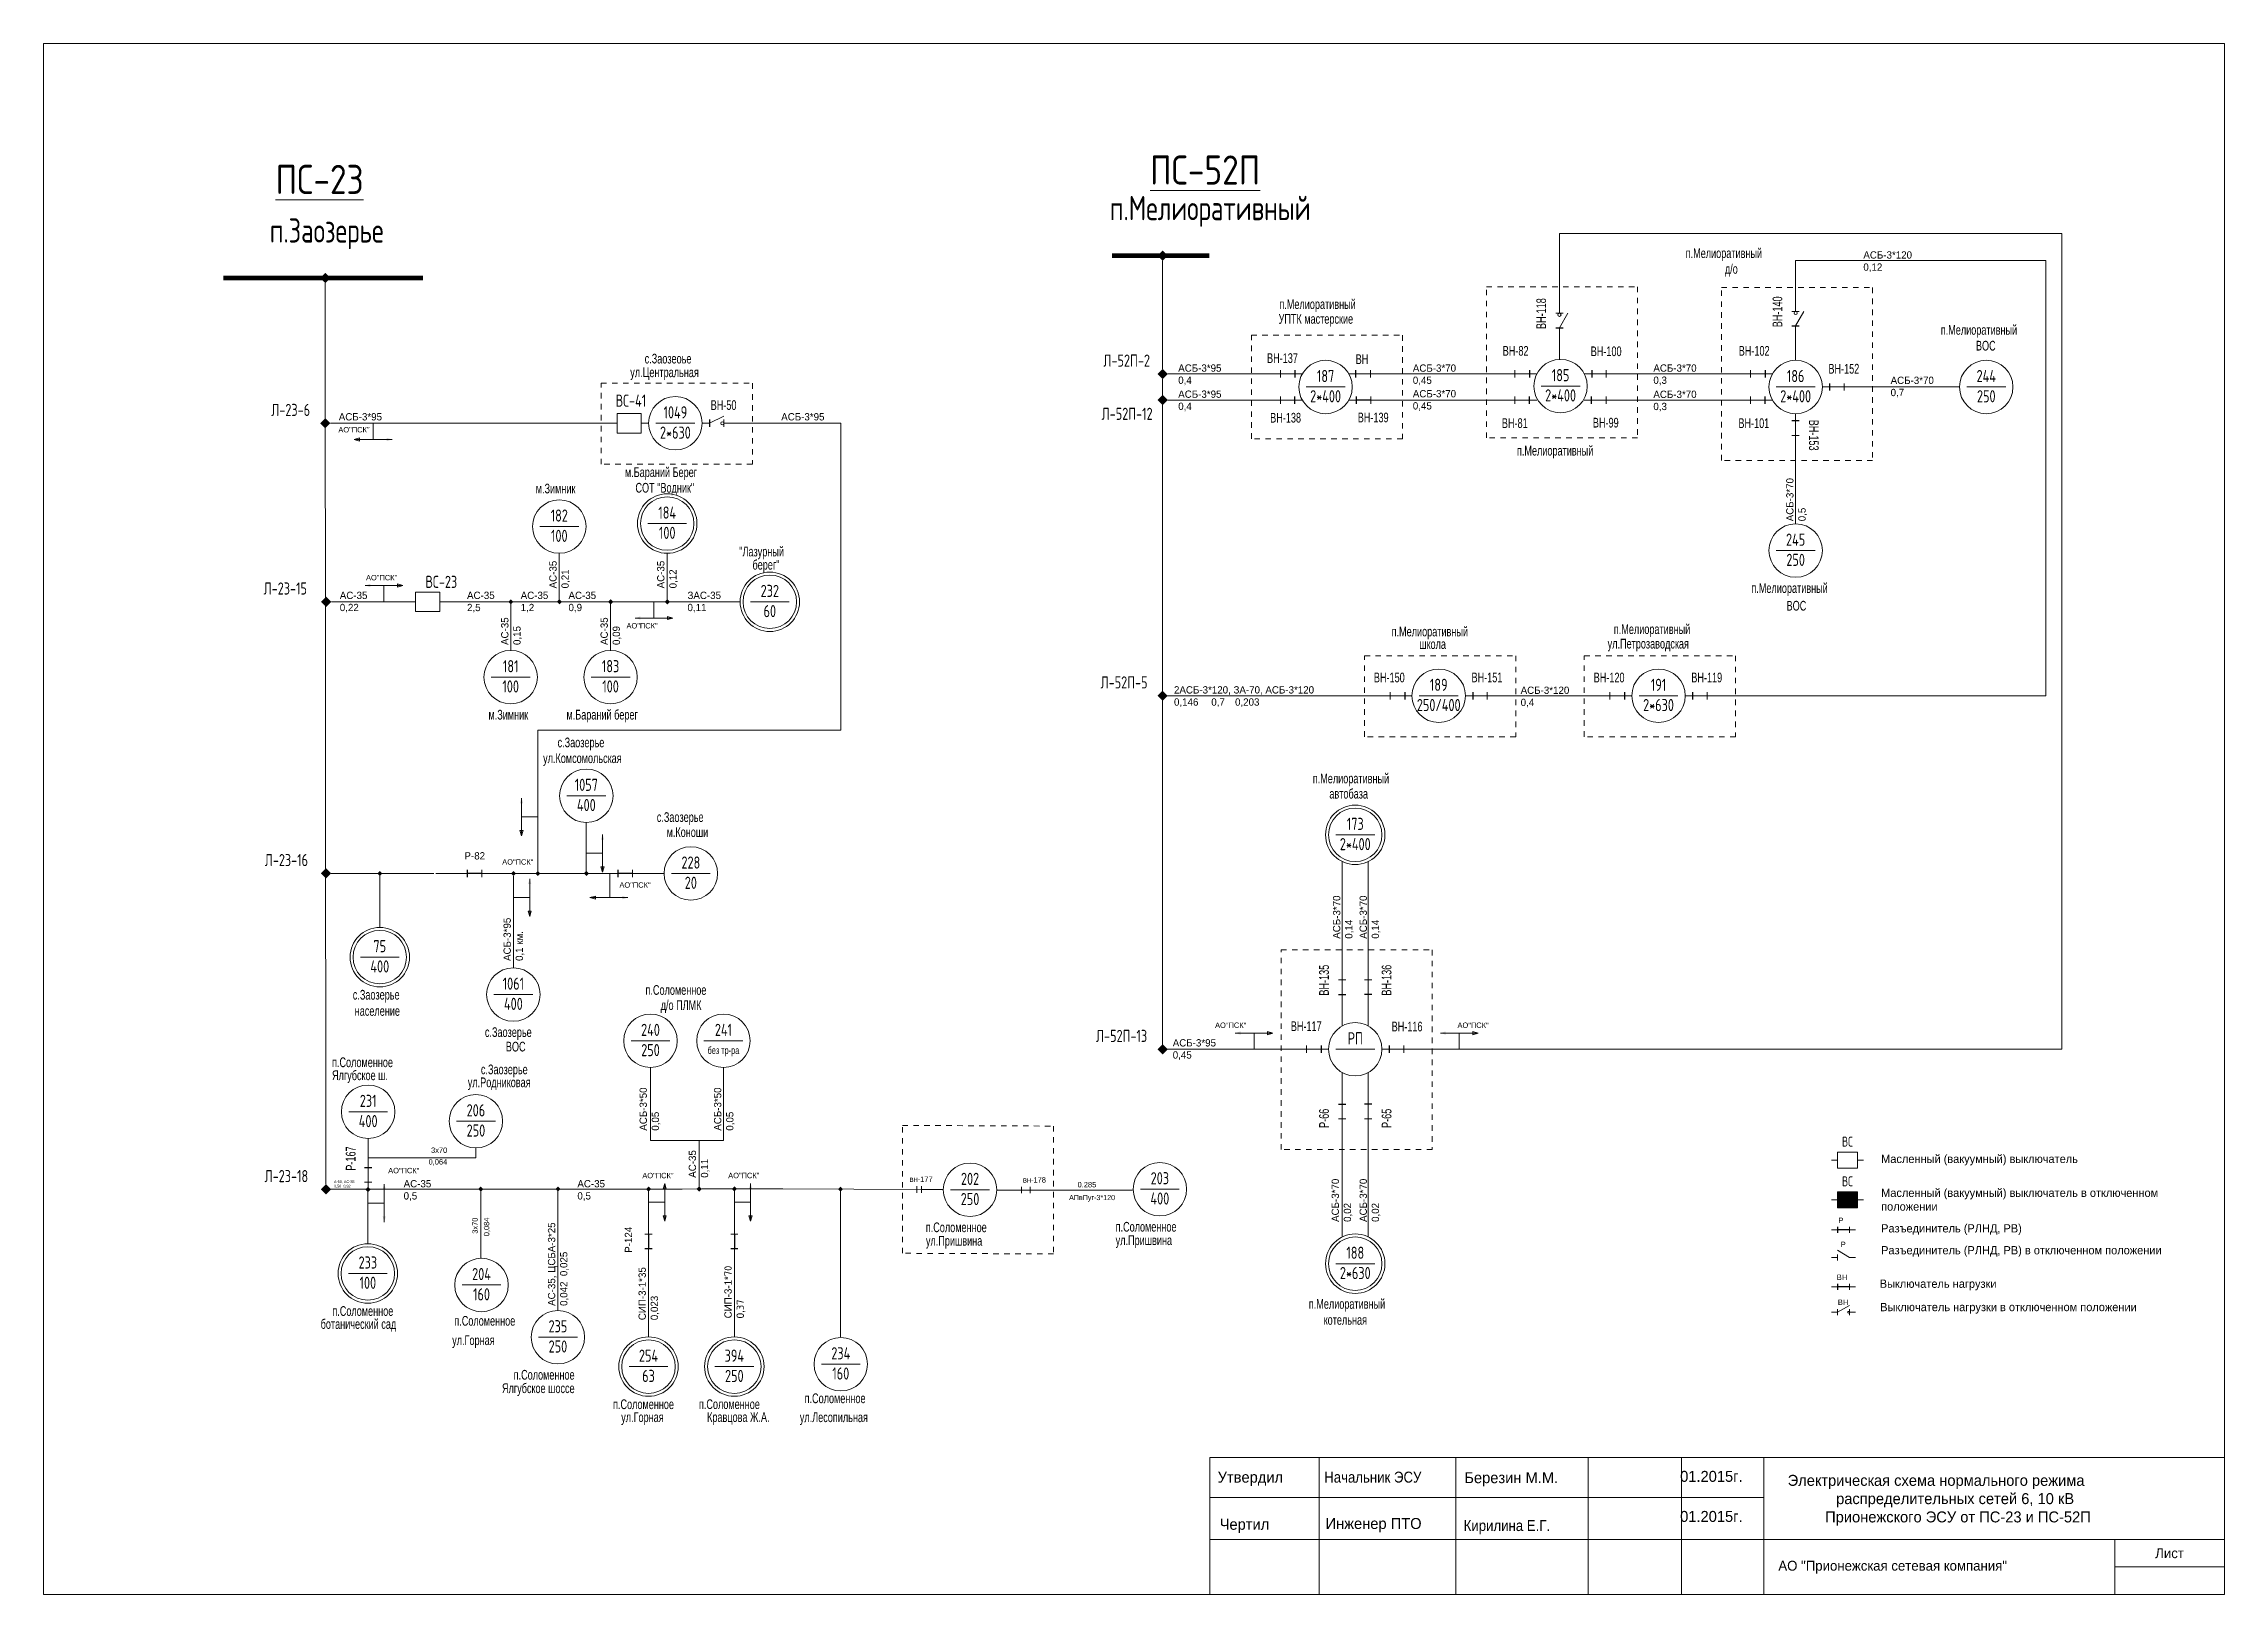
# Model space of a CAD drawing. Header units: millimetres. Extents: x 11 to 409, y 3 to 285.
import ezdxf
from ezdxf.enums import TextEntityAlignment as Align

# ---------------------------------------------------------------- set-up
doc = ezdxf.new("R2010")
doc.units = ezdxf.units.MM
doc.linetypes.add('JIS_02_1.0', pattern=[2, 1, -1])
for name, color, linetype, lineweight in [('10_КВ', 250, 'Continuous', 18), ('АТРИБУТЫ', 7, 'Continuous', 13), ('РАЗЪЕД_РУБИЛЬН', 150, 'Continuous', 13), ('ТЕКСТ', 7, 'Continuous', 13)]:
    doc.layers.add(name, color=color, linetype=linetype, lineweight=lineweight)
doc.layers.add('СХ_ОПЕРАТИВНАЯ', color=10, linetype='Continuous')
doc.layers.add('ШУНТ_РАЗЪЕД', color=161, linetype='Continuous')
doc.styles.add('ATTRIB', font='txt.shx', dxfattribs={"width": 0.7, "height": 5})
doc.styles.add('PRINADLEGNOST', font='txt.shx', dxfattribs={"width": 0.7, "height": 7})
doc.styles.add('МП', font='txt.shx', dxfattribs={"width": 0.7, "height": 2.5})
doc.styles.add('ПС', font='txt.shx', dxfattribs={"width": 0.8, "height": 12})
doc.styles.add('ТЕКСТ_МОДЕЛИ', font='txt.shx', dxfattribs={"width": 0.7, "height": 5})

msp = doc.modelspace()

# ---------------------------------------------------------------- texts
at = {"layer": '10_КВ', "color": 7}
for s, insert, char_height, width, attachment_point in [('Масленный (вакуумный) выключатель', (346.44, 82.8), 1.5, 55.4937, 1), ('Масленный (вакуумный) выключатель в отключенном положении', (346.44, 76.61), 1.5, 55.4937, 1), ('Разъединитель (РЛНД, РВ)', (346.44, 70.13), 1.5, 55.4937, 1), ('Разъединитель (РЛНД, РВ) в отключенном положении', (346.44, 66.14), 1.5, 55.4937, 1), ('Выключатель нагрузки', (346.19, 60.03), 1.5, 55.4937, 1), ('ВН', (338.55, 56.39), 1, 55.4937, 1), ('Выключатель нагрузки в отключенном положении', (346.27, 55.77), 1.5, 55.4937, 1), ('Утвердил', (225.46, 25), 2, 17, 1), ('{\\W0.9;Начальник ЭСУ}', (244.89, 25), 2, 28.2382, 1), ('Березин М.М.', (270.44, 24.9), 2, 24.7074, 1), (' 01.2015г.', (309.05, 25.14), 2, 23.9771, 1), ('\\pi9.1668;Электрическая схема нормального режима \\P\\pi18;распределительных сетей 6, 10 кВ\\P\\pi16;Прионежского ЭСУ от ПС-23 и ПС-52П', (320.23, 24.41), 2, 84, 1), ('Чертил', (225.83, 16.4), 2, 17, 1), ('Инженер ПТО', (245.14, 16.54), 2, 23.9771, 1), ('{\\W0.9;Кирилина Е.Г.}', (270.32, 16.17), 2, 24.7074, 1), (' 01.2015г.', (309.05, 17.83), 2, 23.9771, 1), ('АО "Прионежская сетевая компания"', (327.7, 8.74), 1.8, 74.3787, 1), ('Лист', (399.03, 10.11), 1.8, 20, 5)]:
    msp.add_mtext(s, dxfattribs=dict(at, insert=insert, char_height=char_height, width=width, attachment_point=attachment_point))
at = {"layer": 'ТЕКСТ'}
for s, insert, char_height, width, attachment_point in [('АСБ-3*120\\P0,12', (343.2, 247.59), 1.329, 5.3671, 1), ('АСБ-3*95\\P0,4', (218.27, 226.96), 1.329, 5.3671, 1), ('АСБ-3*70\\P0,45', (261.05, 226.95), 1.329, 5.3671, 1), ('АСБ-3*70\\P0,7', (348.17, 224.72), 1.329, 5.3671, 1), ('АСБ-3*95\\P0,4', (218.27, 222.2), 1.329, 5.3671, 1), ('АСБ-3*70\\P0,45', (261.05, 222.28), 1.329, 5.3671, 1), ('АСБ-3*95', (65.2, 218.07), 1.329, 9.7957, 1), ('АО"ПСК"', (70.81, 215.54), 0.985, 25.9083, 3), ('АСБ-3*95', (145.88, 218.07), 1.329, 9.7957, 1), ('АО"ПСК"', (70.17, 188.56), 0.985, 21.1723, 1), ('АС-35\\P0,22', (65.39, 185.5), 1.329, 9.7957, 1), ('АС-35\\P2,5', (88.59, 185.5), 1.329, 9.7957, 1), ('АС-35\\P1,2', (98.37, 185.5), 1.329, 9.7957, 1), ('АС-35\\P0,9', (107.09, 185.5), 1.329, 9.7957, 1), ('ЗАС-35\\P0,11', (128.79, 185.5), 1.329, 9.7957, 1), ('АО"ПСК"', (117.66, 178.78), 0.985, 28.8923, 7), ('2АСБ-3*120, ЗА-70, АСБ-3*120\\P0,146^I   0,7^I 0,203', (217.5, 168.26), 1.3293, 41.6673, 1), ('АСБ-3*120\\P0,4', (280.71, 168.19), 1.329, 5.3671, 1), ('Р-82', (88.12, 137.99), 1.329, 9.1967, 1), ('АО"ПСК"', (100.68, 136.7), 0.985, 25.9083, 3), ('АО"ПСК"', (122.06, 132.5), 0.985, 25.9083, 3), ('АСБ-3*95\\P0,45', (217.27, 103.88), 1.329, 5.3671, 1), ('АО"ПСК"', (224.99, 106.92), 0.985, 27.9626, 1), ('АО"ПСК"', (269.19, 106.92), 0.985, 21.1723, 1), ('3х70', (84.98, 84.12), 0.985, 26.6072, 3), ('АО"ПСК"', (79.89, 80.41), 0.985, 26.6072, 3), ('0,064', (84.98, 82), 0.985, 26.6072, 3), ('А-50, АС-35\\P0,56  0,92 ', (64.33, 78.14), 0.4923, 13.9857, 1), ('АС-35\\P0,5', (77.03, 78.18), 1.329, 9.7957, 1), ('АС-35\\P0,5', (108.71, 78.18), 1.329, 9.7957, 1), ('АО"ПСК"', (126.24, 79.5), 0.985, 25.9083, 3), ('АО"ПСК"', (141.89, 79.51), 0.985, 25.9083, 3), ('вн-177', (173.49, 78.83), 0.985, 25.9083, 3), ('вн-178', (194.15, 78.71), 0.985, 25.9083, 3), ('0.285', (203.32, 77.84), 0.985, 25.9083, 3), ('АПвПуг-3*120', (198.37, 75.47), 0.9422, 6.9428, 1)]:
    msp.add_mtext(s, dxfattribs=dict(at, insert=insert, char_height=char_height, width=width, attachment_point=attachment_point))
at = {"layer": 'ТЕКСТ', "char_height": 1.329, "attachment_point": 1}
for insert in [(304.91, 226.96), (304.91, 222.17)]:
    msp.add_mtext('АСБ-3*70\\P0,3', dxfattribs=dict(at, insert=insert))
at = {"layer": 'ТЕКСТ', "rotation": 90}
for s, insert, char_height, width, attachment_point in [('АСБ-3*70\\P0,5', (329.13, 198.35), 1.329, 22.744, 1), ('АС-35\\P0,21', (103.59, 186.11), 1.329, 9.7957, 1), ('АС-35\\P0,12', (123.25, 186.11), 1.329, 9.7957, 1), ('АС-35\\P0,15', (94.81, 175.78), 1.329, 9.7957, 1), ('АС-35\\P0,09', (112.93, 175.78), 1.329, 9.7957, 1), ('АСБ-3*70\\P0,14', (246.49, 122.2), 1.329, 22.744, 1), ('АСБ-3*70\\P0,14', (251.34, 122.2), 1.329, 22.744, 1), ('АСБ-3*95\\P0,1 км.', (95.24, 118.15), 1.329, 9.7957, 1), ('АСБ-3*50\\P0,05', (120.05, 87.19), 1.329, 9.7957, 1), ('АСБ-3*50\\P0,05', (133.62, 87.19), 1.329, 9.7957, 1), ('АС-35\\P0,11', (129.01, 78.6), 1.329, 9.7957, 1), ('АСБ-3*70\\P0,02', (246.24, 70.55), 1.329, 22.744, 1), ('АСБ-3*70\\P0,02', (251.34, 70.55), 1.329, 22.744, 1), ('3х70', (89.54, 71.34), 0.985, 26.6072, 3), ('0,084', (91.66, 71.34), 0.985, 26.6072, 3), ('АС-35, ЦСБА-3*25\\P0,042  0,025', (103.34, 55.23), 1.3293, 22.744, 1), ('СИП-3-1*35\\P0,023', (119.86, 52.63), 1.329, 22.744, 1), ('СИП-3-1*{\\Ftxt.shx|c204;70}\\P0,{\\Ftxt.shx|c204;37}', (135.52, 52.96), 1.3293, 22.744, 1)]:
    msp.add_mtext(s, dxfattribs=dict(at, insert=insert, char_height=char_height, width=width, attachment_point=attachment_point))
at = {"layer": 'ТЕКСТ', "insert": (118.69, 64.92), "char_height": 1.329, "attachment_point": 7, "rotation": 90}
msp.add_mtext('Р-124', dxfattribs=at)
at = {"layer": 'ТЕКСТ', "color": 7, "insert": (339.06, 66.96), "char_height": 1, "width": 4.6504, "attachment_point": 1}
msp.add_mtext('Р', dxfattribs=at)

# ---------------------------------------------------------------- blocks, each defined once
blk = doc.blocks.new('НАЗВАНИЕ_ОБЪЕКТА')
at = {"layer": 'АТРИБУТЫ'}
for tag, height, style, width, p in [('НОМЕР-ПС', 12, 'ПС', 0.8, (0, 0)), ('МЕСТОПОЛОЖЕНИЕ', 10, 'МП', 0.7, (0, -22)), ('ПРИНАДЛЕЖНОСТЬ', 7, 'PRINADLEGNOST', 0.7, (0, -37))]:
    blk.add_attdef(tag, text='', height=height, dxfattribs=dict(at, style=style, width=width)).set_placement(p, align=Align.TOP_CENTER)
blk = doc.blocks.new('ПРИСОЕД_ШИНЕ')
at = {"color": 0}
blk.add_solid([(0, 2.12), (2.12, 0), (-2.12, 0), (0, -2.12)], dxfattribs=at)
at = {"layer": 'АТРИБУТЫ', "style": 'ATTRIB', "width": 0.7}
blk.add_attdef('ДИСП_НОМ', text='', height=5, dxfattribs=at).set_placement((0, 3.12), align=Align.CENTER)
blk = doc.blocks.new('ВЫКЛЮЧАТЕЛЬ')
at = {"color": 0, "linetype": 'ByBlock'}
for p, q in [((0, 0), (0, -3)), ((0, -13), (0, -16))]:
    blk.add_line(p, q, dxfattribs=at)
blk.add_lwpolyline([(-4, -3), (4, -3), (4, -13), (-4, -13)], close=True, dxfattribs=at)
at = {"layer": 'АТРИБУТЫ', "style": 'ATTRIB', "width": 0.7}
blk.add_attdef('ДИСП_НОМ', text='', height=5, dxfattribs=at).set_placement((-6, -8), align=Align.MIDDLE_RIGHT)
at = {"layer": 'АТРИБУТЫ', "style": 'ATTRIB', "width": 0.7, "flags": 1}
blk.add_attdef('КОД', text='', height=5, dxfattribs=at).set_placement((-6, -14), align=Align.MIDDLE_RIGHT)
blk = doc.blocks.new('ТРАНСФ_ПОДСТ')
at = {"color": 7}
blk.add_line((-8, -11), (8, -11), dxfattribs=at)
at = {"color": 0}
blk.add_circle((0, -11), 11, dxfattribs=at)
at = {"layer": 'АТРИБУТЫ', "style": 'ATTRIB', "width": 0.7, "flags": 4}
for tag, p in [('OBOZN', (0, -9)), ('MOCHNOCT', (0, -17.33))]:
    blk.add_attdef(tag, text='', height=5, dxfattribs=at).set_placement(p, align=Align.CENTER)
at = {"layer": 'АТРИБУТЫ', "style": 'ТЕКСТ_МОДЕЛИ', "width": 0.7}
blk.add_attdef('MESTO_1', text='', height=5, dxfattribs=at).set_placement((14, -11), align=Align.BOTTOM_LEFT)
blk.add_attdef('MESTO_2', text='', height=5, dxfattribs=at).set_placement((14, -12), align=Align.TOP_LEFT)
blk = doc.blocks.new('ВЫКЛ_НАГРУЗКИ')
at = {"color": 0, "linetype": 'ByBlock'}
for p, q in [((0, 0), (0, -3)), ((0, -9), (0, -12))]:
    blk.add_line(p, q, dxfattribs=at)
at = {"layer": 'РАЗЪЕД_РУБИЛЬН', "color": 0, "linetype": 'ByBlock'}
blk.add_line((-1.5, -3), (1.5, -3), dxfattribs=at)
at = {"layer": 'СХ_ОПЕРАТИВНАЯ', "color": 0, "linetype": 'ByBlock'}
blk.add_line((-1.5, -9), (1.5, -9), dxfattribs=at)
at = {"layer": 'РАЗЪЕД_РУБИЛЬН', "color": 7, "style": 'ATTRIB', "width": 0.7}
blk.add_attdef('ДИСП_НОМ', text='', height=5, dxfattribs=at).set_placement((-4.75, -6), align=Align.MIDDLE_RIGHT)
at = {"layer": 'РАЗЪЕД_РУБИЛЬН', "color": 7, "style": 'ATTRIB', "width": 0.7, "flags": 1}
blk.add_attdef('КОД', text='', height=5, dxfattribs=at).set_placement((-4.75, -12), align=Align.MIDDLE_RIGHT)
blk = doc.blocks.new('ОТВЕТВЛЕНИЕ')
at = {"color": 0, "linetype": 'ByBlock'}
blk.add_solid([(0, 1.06), (1.06, 0), (-1.06, 0), (0, -1.06)], dxfattribs=at)
blk = doc.blocks.new('РАЗЪЕДИНИТЕЛЬ')
at = {"color": 0, "linetype": 'ByBlock'}
for p, q in [((0, 0), (0, -3)), ((0, -9), (0, -12))]:
    blk.add_line(p, q, dxfattribs=at)
at = {"layer": 'РАЗЪЕД_РУБИЛЬН', "color": 0, "linetype": 'ByBlock'}
blk.add_line((-1.5, -3), (1.5, -3), dxfattribs=at)
at = {"layer": 'СХ_ОПЕРАТИВНАЯ', "color": 0, "linetype": 'ByBlock'}
blk.add_line((-1.5, -9), (1.5, -9), dxfattribs=at)
at = {"layer": 'ШУНТ_РАЗЪЕД', "color": 0}
blk.add_line((0, -3), (0, -9), dxfattribs=at)
at = {"layer": 'РАЗЪЕД_РУБИЛЬН', "color": 7, "style": 'ATTRIB', "width": 0.7}
blk.add_attdef('ДИСП_НОМ', text='', height=5, dxfattribs=at).set_placement((-4.75, -6), align=Align.MIDDLE_RIGHT)
at = {"layer": 'РАЗЪЕД_РУБИЛЬН', "color": 7, "style": 'ATTRIB', "width": 0.7, "flags": 1}
blk.add_attdef('КОД', text='', height=5, dxfattribs=at).set_placement((-4.75, -12), align=Align.MIDDLE_RIGHT)

# ---------------------------------------------------------------- hatches: boundary and pattern name
at = {"layer": '10_КВ'}
h = msp.add_hatch(color=256, dxfattribs=at)
h.paths.add_polyline_path([(74.92, 213.27), (73.93, 213.27), (73.93, 213.56)])
h.paths.add_polyline_path([(74.92, 213.27), (73.93, 212.97), (73.93, 213.27)])
h.paths.add_polyline_path([(69.01, 213.56), (69.01, 213.27), (68.02, 213.27)])
h.paths.add_polyline_path([(69.01, 213.27), (69.01, 212.97), (68.02, 213.27)])
h = msp.add_hatch(color=256, dxfattribs=at)
h.paths.add_polyline_path([(76.88, 186.63), (75.9, 186.63), (75.9, 186.34)])
h.paths.add_polyline_path([(76.88, 186.63), (75.9, 186.93), (75.9, 186.63)])
h.paths.add_polyline_path([(70.97, 186.34), (70.97, 186.63), (69.99, 186.63)])
h.paths.add_polyline_path([(69.99, 186.63), (70.97, 186.63), (70.97, 186.93)])
h = msp.add_hatch(color=256, dxfattribs=at)
h.paths.add_polyline_path([(126.12, 180.7), (125.13, 180.7), (125.13, 181)])
h.paths.add_polyline_path([(126.12, 180.7), (125.13, 180.41), (125.13, 180.7)])
h.paths.add_polyline_path([(120.21, 181), (120.21, 180.7), (119.22, 180.7)])
h.paths.add_polyline_path([(119.22, 180.7), (120.21, 180.7), (120.21, 180.41)])
h = msp.add_hatch(color=256, dxfattribs=at)
h.paths.add_polyline_path([(98.53, 147.86), (98.53, 146.87), (98.23, 146.87)])
h.paths.add_polyline_path([(98.53, 147.86), (98.82, 146.87), (98.53, 146.87)])
h.paths.add_polyline_path([(98.23, 141.95), (98.53, 141.95), (98.53, 140.96)])
h.paths.add_polyline_path([(98.53, 141.95), (98.82, 141.95), (98.53, 140.96)])
h = msp.add_hatch(color=256, dxfattribs=at)
h.paths.add_polyline_path([(113.3, 141.23), (113.3, 140.25), (113, 140.25)])
h.paths.add_polyline_path([(113.3, 141.23), (113.59, 140.25), (113.3, 140.25)])
h.paths.add_polyline_path([(113, 135.32), (113.3, 135.32), (113.3, 134.34)])
h.paths.add_polyline_path([(113.3, 135.32), (113.59, 135.32), (113.3, 134.34)])
h = msp.add_hatch(color=256, dxfattribs=at)
h.paths.add_polyline_path([(100.01, 133.15), (100.01, 132.17), (99.72, 132.17)])
h.paths.add_polyline_path([(100.01, 133.15), (100.31, 132.17), (100.01, 132.17)])
h.paths.add_polyline_path([(99.72, 127.25), (100.01, 127.25), (100.01, 126.26)])
h.paths.add_polyline_path([(100.01, 127.25), (100.31, 127.25), (100.01, 126.26)])
h = msp.add_hatch(color=256, dxfattribs=at)
h.paths.add_polyline_path([(117.9, 129.7), (116.92, 129.7), (116.92, 129.99)])
h.paths.add_polyline_path([(117.9, 129.7), (116.92, 129.4), (116.92, 129.7)])
h.paths.add_polyline_path([(111.99, 129.99), (111.99, 129.7), (111.01, 129.7)])
h.paths.add_polyline_path([(111.99, 129.7), (111.99, 129.4), (111.01, 129.7)])
h = msp.add_hatch(color=256, dxfattribs=at)
h.paths.add_polyline_path([(235.54, 105), (234.56, 105), (234.56, 104.7)])
h.paths.add_polyline_path([(235.54, 105), (234.56, 105.29), (234.56, 105)])
h.paths.add_polyline_path([(229.63, 104.7), (229.63, 105), (228.65, 105)])
h.paths.add_polyline_path([(228.65, 105), (229.63, 105), (229.63, 105.29)])
h = msp.add_hatch(color=256, dxfattribs=at)
h.paths.add_polyline_path([(272.96, 105), (271.97, 105), (271.97, 104.7)])
h.paths.add_polyline_path([(272.96, 105), (271.97, 105.29), (271.97, 105)])
h.paths.add_polyline_path([(267.05, 104.7), (267.05, 105), (266.07, 105)])
h.paths.add_polyline_path([(266.07, 105), (267.05, 105), (267.05, 105.29)])
h = msp.add_hatch(color=256, dxfattribs=at)
h.paths.add_polyline_path([(73.49, 77.48), (73.49, 76.49), (73.19, 76.49)])
h.paths.add_polyline_path([(73.49, 77.48), (73.78, 76.49), (73.49, 76.49)])
h.paths.add_polyline_path([(73.19, 71.57), (73.49, 71.57), (73.49, 70.58)])
h.paths.add_polyline_path([(73.49, 71.57), (73.78, 71.57), (73.49, 70.58)])
h = msp.add_hatch(color=256, dxfattribs=at)
h.paths.add_polyline_path([(124.63, 77.58), (124.63, 76.59), (124.33, 76.59)])
h.paths.add_polyline_path([(124.63, 77.58), (124.92, 76.59), (124.63, 76.59)])
h.paths.add_polyline_path([(124.33, 71.67), (124.63, 71.67), (124.63, 70.68)])
h.paths.add_polyline_path([(124.63, 71.67), (124.92, 71.67), (124.63, 70.68)])
h = msp.add_hatch(color=256, dxfattribs=at)
h.paths.add_polyline_path([(140.29, 77.58), (140.29, 76.6), (139.99, 76.6)])
h.paths.add_polyline_path([(140.29, 77.58), (140.58, 76.6), (140.29, 76.6)])
h.paths.add_polyline_path([(139.99, 71.67), (140.29, 71.67), (140.29, 70.69)])
h.paths.add_polyline_path([(140.29, 71.67), (140.58, 71.67), (140.29, 70.69)])
msp.add_hatch(color=7, dxfattribs=at).paths.add_polyline_path([(338.47, 76.01), (338.47, 73.1), (342.11, 73.1), (342.11, 76.01)])

# ---------------------------------------------------------------- linework, layer by layer
for p, q in [((287.78, 237.62), (287.78, 250.82)), ((287.78, 250.82), (379.38, 250.82)), ((215.42, 226.16), (215.42, 245.86)), ((330.85, 237.96), (330.85, 245.9)), ((330.85, 245.9), (376.5, 245.9)), ((62.87, 77.41), (62.73, 241.78)), ((287.78, 233.64), (289.3, 236.31)), ((330.85, 233.97), (332.37, 236.64)), ((287.78, 227.88), (287.78, 232.31)), ((330.85, 227.72), (330.85, 232.64)), ((215.42, 224.28), (215.42, 102.85)), ((216.36, 225.22), (231.13, 225.22)), ((231.13, 225.22), (235.57, 225.22)), ((236.89, 225.22), (239.55, 225.22)), ((250.68, 225.22), (259.14, 225.22)), ((273.91, 225.22), (278.34, 225.22)), ((279.67, 225.22), (282.33, 225.22)), ((293.66, 225.22), (296.32, 225.22)), ((297.65, 225.22), (302.08, 225.22)), ((316.85, 225.22), (321.28, 225.22)), ((322.61, 225.22), (325.27, 225.22)), ((337.06, 222.84), (339.71, 222.84)), ((341.04, 222.84), (360.74, 222.84)), ((216.36, 220.46), (231.13, 220.46)), ((231.13, 220.46), (235.57, 220.46)), ((236.89, 220.46), (239.55, 220.46)), ((250.68, 220.46), (253.34, 220.46)), ((254.67, 220.46), (259.1, 220.46)), ((273.91, 220.46), (278.52, 220.46)), ((279.67, 220.46), (282.33, 220.46)), ((293.62, 220.46), (296.28, 220.46)), ((297.61, 220.46), (302.04, 220.46)), ((316.85, 220.46), (321.28, 220.46)), ((322.61, 220.46), (325.27, 220.46)), ((63.67, 216.22), (68.1, 216.22)), ((68.1, 216.22), (76.37, 216.22)), ((71.47, 213.27), (71.47, 216.22)), ((110.18, 216.22), (76.37, 216.22)), ((110.18, 216.22), (114.61, 216.22)), ((132.78, 216.22), (135.43, 217.54)), ((136.77, 216.22), (141.2, 216.22)), ((136.77, 216.22), (156.76, 216.22)), ((156.76, 160.24), (156.76, 216.22)), ((330.85, 213.98), (330.85, 216.64)), ((68.02, 213.27), (69.01, 213.56)), ((68.02, 213.27), (74.92, 213.27)), ((68.02, 213.27), (69.01, 212.97)), ((69.01, 212.97), (69.01, 213.56)), ((330.85, 212.65), (330.85, 197.88)), ((105.41, 183.65), (105.41, 192.52)), ((125.09, 183.66), (125.09, 192.52)), ((76.88, 186.63), (75.9, 186.93)), ((75.9, 186.93), (75.9, 186.34)), ((63.86, 183.65), (77.88, 183.65)), ((69.99, 186.63), (76.88, 186.63)), ((73.44, 186.63), (73.44, 183.68)), ((76.88, 186.63), (75.9, 186.34)), ((84.73, 183.65), (96.55, 183.65)), ((96.55, 183.65), (105.41, 183.65)), ((96.55, 174.79), (96.55, 183.65)), ((105.9, 183.66), (114.76, 183.66)), ((114.76, 174.79), (114.76, 183.66)), ((115.25, 183.66), (125.09, 183.66)), ((122.67, 180.7), (122.67, 183.66)), ((125.09, 183.66), (138.39, 183.66)), ((119.22, 180.7), (126.12, 180.7)), ((126.12, 180.7), (125.13, 181)), ((125.13, 180.41), (125.13, 181)), ((126.12, 180.7), (125.13, 180.41)), ((215.7, 166.52), (255.58, 166.52)), ((256.91, 166.52), (259.57, 166.52)), ((271.98, 166.52), (274.63, 166.52)), ((275.96, 166.52), (295.66, 166.52)), ((296.99, 166.52), (299.65, 166.52)), ((312.05, 166.52), (314.71, 166.52)), ((316.04, 166.52), (376.5, 166.52)), ((101.48, 134.11), (101.48, 160.24)), ((101.48, 160.24), (156.76, 160.24)), ((98.53, 140.96), (98.53, 147.86)), ((101.48, 144.41), (98.53, 144.41)), ((110.34, 134.11), (110.34, 143.41)), ((98.53, 140.96), (98.23, 141.95)), ((98.82, 141.95), (98.23, 141.95)), ((98.53, 140.96), (98.82, 141.95)), ((113.3, 134.34), (113.3, 141.23)), ((113.3, 137.79), (110.34, 137.79)), ((113.3, 134.34), (113, 135.32)), ((113.59, 135.32), (113, 135.32)), ((113.3, 134.34), (113.59, 135.32)), ((63.81, 134.11), (68.25, 134.11)), ((68.25, 134.11), (72.68, 134.11)), ((72.68, 124.26), (72.68, 134.11)), ((72.68, 134.11), (82.52, 134.11)), ((82.87, 134.11), (87.3, 134.11)), ((92.62, 134.11), (97.05, 134.11)), ((97.04, 116.9), (97.06, 133.64)), ((97.05, 134.11), (101.48, 134.11)), ((100.01, 126.26), (100.01, 133.15)), ((101.48, 134.11), (110.34, 134.11)), ((110.34, 134.11), (114.77, 134.11)), ((120.09, 134.11), (124.52, 134.11)), ((100.01, 129.71), (97.06, 129.71)), ((111.01, 129.7), (111.99, 129.99)), ((111.01, 129.7), (117.9, 129.7)), ((111.01, 129.7), (111.99, 129.4)), ((111.99, 129.4), (111.99, 129.99)), ((100.01, 126.26), (99.72, 127.25)), ((100.31, 127.25), (99.72, 127.25)), ((100.01, 126.26), (100.31, 127.25)), ((248.17, 112.05), (248.17, 114.71)), ((252.93, 112.05), (252.93, 114.71)), ((248.17, 106.29), (248.17, 110.72)), ((252.93, 106.29), (252.93, 110.72)), ((252.93, 106.29), (252.93, 110.72)), ((228.65, 105), (235.54, 105)), ((232.09, 105), (232.09, 102.04)), ((235.54, 105), (234.56, 105.29)), ((234.56, 105.29), (234.56, 104.7)), ((235.54, 105), (234.56, 104.7)), ((266.07, 105), (272.96, 105)), ((269.51, 105), (269.51, 102.04)), ((272.96, 105), (271.97, 105.29)), ((271.97, 105.29), (271.97, 104.7)), ((272.96, 105), (271.97, 104.7)), ((215.74, 102.04), (240.36, 102.04)), ((241.69, 102.04), (244.35, 102.04)), ((256.75, 102.04), (259.41, 102.04)), ((260.74, 102.04), (379.38, 102.04)), ((122.04, 85.42), (122.04, 98.71)), ((135.34, 85.42), (135.34, 98.71)), ((248.17, 97.79), (248.17, 93.36)), ((252.93, 97.79), (252.93, 93.36)), ((248.17, 89.37), (248.17, 92.03)), ((252.93, 89.37), (252.93, 92.03)), ((130.91, 85.42), (122.04, 85.42)), ((130.91, 76.56), (130.91, 85.42)), ((130.91, 85.42), (135.34, 85.42)), ((62.75, 76.55), (105.16, 76.55)), ((70.5, 66.57), (70.5, 76.41)), ((73.47, 70.53), (73.47, 77.42)), ((105.16, 54.4), (105.16, 76.55)), ((105.16, 76.55), (109.59, 76.55)), ((109.59, 76.55), (118.45, 76.55)), ((121.68, 69.66), (121.68, 76.55)), ((124.63, 77.58), (124.33, 76.59)), ((124.92, 76.59), (124.33, 76.59)), ((124.63, 70.68), (124.63, 77.58)), ((124.63, 77.58), (124.92, 76.59)), ((131.39, 76.56), (146.16, 76.56)), ((137.33, 69.66), (137.33, 76.56)), ((140.29, 70.69), (140.29, 77.58)), ((73.47, 73.98), (70.51, 73.98)), ((124.63, 74.13), (121.68, 74.13)), ((124.63, 70.68), (124.33, 71.67)), ((124.92, 71.67), (124.33, 71.67)), ((124.63, 70.68), (124.92, 71.67)), ((140.29, 74.13), (137.33, 74.13)), ((140.29, 70.69), (139.99, 71.67)), ((140.58, 71.67), (139.99, 71.67)), ((140.29, 70.69), (140.58, 71.67)), ((137.33, 54.19), (137.33, 58.63))]:
    msp.add_line(p, q, dxfattribs=at)
at = {"layer": '10_КВ', "color": 7, "ltscale": 100}
msp.add_line((114.63, 134.11), (114.63, 129.7), dxfattribs=at)
at = {"layer": '10_КВ', "ltscale": 100}
for p, q in [((70.56, 81.77), (70.56, 85.76)), ((90.18, 82.21), (90.18, 84.04)), ((70.56, 77.8), (70.56, 80.46)), ((70.57, 82.21), (90.18, 82.21)), ((91.12, 63.94), (91.12, 76.54)), ((146.16, 76.56), (172.08, 76.49)), ((156.7, 49.58), (156.7, 76.49)), ((170.58, 77.09), (170.58, 75.88)), ((171.45, 77.09), (171.45, 75.88)), ((171.45, 76.49), (172.08, 76.49)), ((172.08, 76.49), (175.44, 76.49)), ((183.42, 76.49), (183.42, 76.49)), ((185.18, 76.37), (189.67, 76.37)), ((187.42, 76.37), (209.96, 76.37)), ((189.67, 76.97), (189.67, 75.77)), ((189.67, 76.37), (189.67, 76.37)), ((191.3, 76.97), (191.3, 75.77))]:
    msp.add_line(p, q, dxfattribs=at)
at = {"layer": '10_КВ', "color": 7}
for p, q in [((337.37, 64.07), (338.47, 64.07)), ((338.47, 64.07), (338.47, 64.62)), ((338.47, 64.07), (338.47, 63.52)), ((340.65, 64.07), (338.48, 65.38)), ((340.65, 64.07), (341.75, 64.07)), ((337.37, 54.08), (338.47, 54.08)), ((338.47, 54.08), (340.67, 55.32)), ((338.47, 53.54), (338.47, 54.63)), ((340.65, 53.54), (340.65, 54.63)), ((341.75, 54.08), (340.65, 54.08)), ((409.03, 27.61), (224.03, 27.61)), ((224.03, 27.61), (224.03, 2.61)), ((243.98, 27.61), (243.98, 2.61)), ((268.86, 27.61), (268.86, 2.61)), ((293.03, 27.61), (293.03, 2.61)), ((310.03, 27.61), (310.03, 2.61)), ((325.03, 27.61), (325.03, 2.61)), ((325.03, 20.3), (224.03, 20.3)), ((409.03, 12.61), (224.03, 12.61)), ((389.03, 2.61), (389.03, 12.61)), ((389.03, 7.61), (409.03, 7.61))]:
    msp.add_line(p, q, dxfattribs=at)
at = {"layer": '10_КВ', "linetype": 'Continuous'}
msp.add_lwpolyline([(11.38, 2.61), (409.03, 2.61), (409.03, 285.47), (11.38, 285.47)], close=True, dxfattribs=at)
at = {"layer": '10_КВ', "const_width": 0.886}
for points in [[(223.92, 246.8), (206.19, 246.8)], [(80.57, 242.72), (44.14, 242.72)]]:
    msp.add_lwpolyline(points, dxfattribs=at)
at = {"layer": '10_КВ'}
for centre in [(287.78, 236), (330.85, 236.33), (135.14, 216.22)]:
    msp.add_circle(centre, 0.295, dxfattribs=at)
at = {"layer": '10_КВ', "color": 7}
msp.add_circle((340.5, 54.08), 0.154, dxfattribs=at)
at = {"layer": 'ТЕКСТ'}
for p, q in [((379.38, 250.82), (379.38, 102.04)), ((376.5, 245.9), (376.5, 166.52)), ((259.14, 225.22), (273.91, 225.22)), ((302.08, 225.22), (316.85, 225.22)), ((259.1, 220.46), (273.87, 220.46)), ((302.08, 220.46), (316.85, 220.46)), ((248.17, 116.04), (248.17, 136.29)), ((252.93, 116.04), (252.93, 136.29)), ((248.17, 88.04), (248.17, 67.79)), ((252.93, 88.04), (252.93, 67.79)), ((118.45, 76.55), (127.8, 76.55)), ((127.8, 76.55), (130.45, 76.56)), ((121.68, 64.34), (121.68, 49.57)), ((137.33, 64.35), (137.33, 49.58))]:
    msp.add_line(p, q, dxfattribs=at)
at = {"layer": 'ТЕКСТ', "linetype": 'JIS_02_1.0'}
for points in [[(274.46, 241.13), (302.03, 241.13), (302.03, 213.56), (274.46, 213.56)], [(317.32, 240.97), (344.89, 240.97), (344.89, 209.46), (317.32, 209.46)], [(231.6, 232.27), (259.17, 232.27), (259.17, 213.4), (231.6, 213.4)], [(113.04, 223.52), (140.62, 223.52), (140.62, 208.75), (113.04, 208.75)], [(252.24, 173.82), (279.81, 173.82), (279.81, 159.05), (252.24, 159.05)], [(292.32, 173.82), (319.89, 173.82), (319.89, 159.05), (292.32, 159.05)], [(237.02, 120.17), (264.59, 120.17), (264.59, 83.74), (237.02, 83.74)], [(167.97, 88.15), (195.54, 88.03), (195.54, 64.71), (167.97, 64.83)]]:
    msp.add_lwpolyline(points, close=True, dxfattribs=at)
at = {"layer": 'ТЕКСТ'}
for centre in [(125.09, 197.93), (143.8, 183.66), (250.55, 141.15), (72.68, 118.84), (250.55, 62.93), (70.5, 61.15), (121.68, 44.16), (137.33, 44.16)]:
    msp.add_circle(centre, 5.42, dxfattribs=at)

# ---------------------------------------------------------------- block references
at = {"layer": '10_КВ'}
ref = msp.add_blockref('НАЗВАНИЕ_ОБЪЕКТА', (62.99, 263.36), dxfattribs=dict(at, xscale=-0.4431120238653342, yscale=0.4431120238652782, zscale=0.4431120238652894))
ref.add_attrib('НОМЕР-ПС', '%%UПС-23', dxfattribs={"layer": 'АТРИБУТЫ', "height": 5.317, "style": 'ПС', "width": 0.8}).set_placement((61.71, 263.36), align=Align.TOP_CENTER)
ref.add_attrib('МЕСТОПОЛОЖЕНИЕ', 'п.Заозерье', dxfattribs={"layer": 'АТРИБУТЫ', "height": 4.431, "style": 'МП', "width": 0.7}).set_placement((62.99, 253.61), align=Align.TOP_CENTER)
ref = msp.add_blockref('НАЗВАНИЕ_ОБЪЕКТА', (221.71, 267.44), dxfattribs=dict(at, xscale=-0.4431120238653342, yscale=0.4431120238652782, zscale=0.4431120238652894))
ref.add_attrib('НОМЕР-ПС', '%%UПС-52П', dxfattribs={"layer": 'АТРИБУТЫ', "height": 5.317, "style": 'ПС', "width": 0.8}).set_placement((223.18, 265.07), align=Align.TOP_CENTER)
ref.add_attrib('МЕСТОПОЛОЖЕНИЕ', 'п.Мелиоративный', dxfattribs={"layer": 'АТРИБУТЫ', "height": 4.4311, "style": 'МП', "width": 0.7}).set_placement((224.1, 257.69), align=Align.TOP_CENTER)
for name, p, xscale, yscale, zscale in [('ПРИСОЕД_ШИНЕ', (215.42, 246.8), -0.4431120238653342, 0.4431120238652782, 0.4431120238652894), ('ПРИСОЕД_ШИНЕ', (62.73, 242.72), -0.4431120238653342, 0.4431120238652782, 0.4431120238652894), ('ОТВЕТВЛЕНИЕ', (96.57, 183.66), 0.4431120238653342, 0.4431120238653342, 0.4431120238653342), ('ОТВЕТВЛЕНИЕ', (105.43, 183.66), 0.4431120238653342, 0.4431120238653342, 0.4431120238653342), ('ОТВЕТВЛЕНИЕ', (114.78, 183.66), 0.4431120238653342, 0.4431120238653342, 0.4431120238653342), ('ОТВЕТВЛЕНИЕ', (125.11, 183.66), 0.4431120238653342, 0.4431120238653342, 0.4431120238653342), ('ОТВЕТВЛЕНИЕ', (72.69, 134.11), 0.4431120238653342, 0.4431120238653342, 0.4431120238653342), ('ОТВЕТВЛЕНИЕ', (97.06, 134.11), 0.4431120238653342, 0.4431120238653342, 0.4431120238653342), ('ОТВЕТВЛЕНИЕ', (101.5, 134.11), 0.4431120238653342, 0.4431120238653342, 0.4431120238653342), ('ОТВЕТВЛЕНИЕ', (110.36, 134.11), 0.4431120238653342, 0.4431120238653342, 0.4431120238653342), ('ОТВЕТВЛЕНИЕ', (70.53, 76.47), 0.4431120238653342, 0.4431120238653342, 0.4431120238653342), ('ОТВЕТВЛЕНИЕ', (91.09, 76.55), 0.4431120238653342, 0.4431120238653342, 0.4431120238653342), ('ОТВЕТВЛЕНИЕ', (105.17, 76.55), 0.4431120238653342, 0.4431120238653342, 0.4431120238653342), ('ОТВЕТВЛЕНИЕ', (121.69, 76.55), 0.4431120238653342, 0.4431120238653342, 0.4431120238653342), ('ОТВЕТВЛЕНИЕ', (130.92, 76.56), 0.4431120238653342, 0.4431120238653342, 0.4431120238653342), ('ОТВЕТВЛЕНИЕ', (137.35, 76.56), 0.4431120238653342, 0.4431120238653342, 0.4431120238653342), ('ОТВЕТВЛЕНИЕ', (156.7, 76.52), 0.4431120238653342, 0.4431120238653342, 0.4431120238653342), ('РАЗЪЕДИНИТЕЛЬ', (121.68, 69.66), 0.4431120238653342, 0.4431120238653342, 0.4431120238653342), ('РАЗЪЕДИНИТЕЛЬ', (137.33, 69.66), 0.4431120238653342, 0.4431120238653342, 0.4431120238653342)]:
    msp.add_blockref(name, p, dxfattribs=dict(at, xscale=xscale, yscale=yscale, zscale=zscale))
ref = msp.add_blockref('ТРАНСФ_ПОДСТ', (330.85, 227.72), dxfattribs=dict(at, xscale=0.4431120238653342, yscale=0.4431120238653342, zscale=0.4431120238653342))
ref.add_attrib('MESTO_1', 'п.Мелиоративный', dxfattribs={"layer": 'АТРИБУТЫ', "height": 1.7724, "width": 0.7}).set_placement((310.8, 245.83), align=Align.BOTTOM_LEFT)
ref.add_attrib('MESTO_2', 'д/о', dxfattribs={"layer": 'АТРИБУТЫ', "height": 1.772, "width": 0.7}).set_placement((317.95, 245.27), align=Align.TOP_LEFT)
ref.add_attrib('OBOZN', '186', dxfattribs={"layer": 'АТРИБУТЫ', "height": 2.216, "style": 'ATTRIB', "width": 0.7, "flags": 4}).set_placement((330.85, 223.73), align=Align.CENTER)
ref.add_attrib('MOCHNOCT', '2*400', dxfattribs={"layer": 'АТРИБУТЫ', "height": 2.216, "style": 'ATTRIB', "width": 0.7, "flags": 4}).set_placement((330.85, 220.04), align=Align.CENTER)
ref = msp.add_blockref('ТРАНСФ_ПОДСТ', (245.14, 227.72), dxfattribs=dict(at, xscale=0.4431120238653342, yscale=0.4431120238653342, zscale=0.4431120238653342))
ref.add_attrib('MESTO_1', 'п.Мелиоративный', dxfattribs={"layer": 'АТРИБУТЫ', "height": 1.7724, "width": 0.7}).set_placement((236.71, 236.53), align=Align.BOTTOM_LEFT)
ref.add_attrib('MESTO_2', 'УПТК мастерские', dxfattribs={"layer": 'АТРИБУТЫ', "height": 1.7724, "width": 0.7}).set_placement((236.57, 236.15), align=Align.TOP_LEFT)
ref.add_attrib('OBOZN', '187', dxfattribs={"layer": 'АТРИБУТЫ', "height": 2.216, "style": 'ATTRIB', "width": 0.7, "flags": 4}).set_placement((245.14, 223.73), align=Align.CENTER)
ref.add_attrib('MOCHNOCT', '2*400', dxfattribs={"layer": 'АТРИБУТЫ', "height": 2.216, "style": 'ATTRIB', "width": 0.7, "flags": 4}).set_placement((245.14, 220.04), align=Align.CENTER)
ref = msp.add_blockref('ВЫКЛ_НАГРУЗКИ', (287.78, 237.62), dxfattribs=dict(at, xscale=0.4431120238653342, yscale=0.4431120238653342, zscale=0.4431120238653342))
ref.add_attrib('ДИСП_НОМ', 'ВН-118', dxfattribs={"layer": 'РАЗЪЕД_РУБИЛЬН', "color": 7, "height": 1.772, "rotation": 90, "width": 0.7}).set_placement((284.45, 236.22), align=Align.MIDDLE)
ref = msp.add_blockref('ВЫКЛ_НАГРУЗКИ', (330.85, 237.96), dxfattribs=dict(at, xscale=0.4431120238653342, yscale=0.4431120238653342, zscale=0.4431120238653342))
ref.add_attrib('ДИСП_НОМ', 'ВН-140', dxfattribs={"layer": 'РАЗЪЕД_РУБИЛЬН', "color": 7, "height": 1.772, "rotation": 90, "width": 0.7}).set_placement((327.53, 236.55), align=Align.MIDDLE)
ref = msp.add_blockref('ТРАНСФ_ПОДСТ', (365.61, 227.72), dxfattribs=dict(at, xscale=0.4431120238653342, yscale=0.4431120238653342, zscale=0.4431120238653342))
ref.add_attrib('MESTO_1', 'п.Мелиоративный', dxfattribs={"layer": 'АТРИБУТЫ', "height": 1.7724, "width": 0.7}).set_placement((357.31, 231.84), align=Align.BOTTOM_LEFT)
ref.add_attrib('MESTO_2', 'ВОС', dxfattribs={"layer": 'АТРИБУТЫ', "height": 1.772, "width": 0.7}).set_placement((363.73, 231.26), align=Align.TOP_LEFT)
ref.add_attrib('OBOZN', '244', dxfattribs={"layer": 'АТРИБУТЫ', "height": 2.216, "style": 'ATTRIB', "width": 0.7, "flags": 4}).set_placement((365.61, 223.73), align=Align.CENTER)
ref.add_attrib('MOCHNOCT', '250', dxfattribs={"layer": 'АТРИБУТЫ', "height": 2.216, "style": 'ATTRIB', "width": 0.7, "flags": 4}).set_placement((365.61, 220.04), align=Align.CENTER)
ref = msp.add_blockref('ТРАНСФ_ПОДСТ', (126.58, 221.1), dxfattribs=dict(at, xscale=0.4431120238653342, yscale=0.4431120238653342, zscale=0.4431120238653342))
ref.add_attrib('MESTO_1', 'с.Заозеоье', dxfattribs={"layer": 'АТРИБУТЫ', "height": 1.772, "width": 0.7}).set_placement((120.98, 226.6), align=Align.BOTTOM_LEFT)
ref.add_attrib('MESTO_2', 'ул.Центральная', dxfattribs={"layer": 'АТРИБУТЫ', "height": 1.7724, "width": 0.7}).set_placement((118.35, 226.41), align=Align.TOP_LEFT)
ref.add_attrib('OBOZN', '1049', dxfattribs={"layer": 'АТРИБУТЫ', "height": 2.216, "style": 'ATTRIB', "width": 0.7, "flags": 4}).set_placement((126.58, 217.11), align=Align.CENTER)
ref.add_attrib('MOCHNOCT', '2*630', dxfattribs={"layer": 'АТРИБУТЫ', "height": 2.216, "style": 'ATTRIB', "width": 0.7, "flags": 4}).set_placement((126.58, 213.41), align=Align.CENTER)
at = {"layer": '10_КВ', "linetype": 'Continuous'}
ref = msp.add_blockref('ПРИСОЕД_ШИНЕ', (215.42, 225.22), dxfattribs=dict(at, xscale=0.4431120238653342, yscale=0.4431120238653342, zscale=0.4431120238653342))
ref.add_attrib('ДИСП_НОМ', 'Л-52П-2', dxfattribs={"layer": 'АТРИБУТЫ', "height": 2.216, "style": 'ATTRIB', "width": 0.7}).set_placement((208.87, 226.55), align=Align.CENTER)
at = {"layer": '10_КВ'}
ref = msp.add_blockref('ВЫКЛ_НАГРУЗКИ', (235.57, 225.22), dxfattribs=dict(at, xscale=-0.4431120238652782, yscale=0.4431120238652782, zscale=0.4431120238652894, rotation=90))
ref.add_attrib('ДИСП_НОМ', 'ВН-137', dxfattribs={"layer": 'РАЗЪЕД_РУБИЛЬН', "color": 7, "height": 1.772, "width": 0.7}).set_placement((237.28, 227.22), align=Align.CENTER)
ref = msp.add_blockref('РАЗЪЕДИНИТЕЛЬ', (254.71, 220.46), dxfattribs=dict(at, xscale=0.4431120238652782, yscale=0.4431120238652782, zscale=0.4431120238652782, rotation=270))
ref.add_attrib('ДИСП_НОМ', 'ВН', dxfattribs={"layer": 'РАЗЪЕД_РУБИЛЬН', "color": 7, "height": 1.772, "width": 0.7}).set_placement((252.93, 227.92), align=Align.MIDDLE_RIGHT)
ref = msp.add_blockref('ВЫКЛ_НАГРУЗКИ', (278.34, 225.22), dxfattribs=dict(at, xscale=-0.4431120238652782, yscale=0.4431120238652782, zscale=0.4431120238652894, rotation=90))
ref.add_attrib('ДИСП_НОМ', 'ВН-82', dxfattribs={"layer": 'РАЗЪЕД_РУБИЛЬН', "color": 7, "height": 1.772, "width": 0.7}).set_placement((279.79, 228.55), align=Align.CENTER)
ref = msp.add_blockref('ТРАНСФ_ПОДСТ', (287.99, 227.88), dxfattribs=dict(at, xscale=0.4431120238653342, yscale=0.4431120238653342, zscale=0.4431120238653342))
ref.add_attrib('MESTO_1', 'п.Мелиоративный', dxfattribs={"layer": 'АТРИБУТЫ', "height": 1.7724, "width": 0.7}).set_placement((280.03, 209.81), align=Align.BOTTOM_LEFT)
ref.add_attrib('OBOZN', '185', dxfattribs={"layer": 'АТРИБУТЫ', "height": 2.216, "style": 'ATTRIB', "width": 0.7, "flags": 4}).set_placement((287.99, 223.89), align=Align.CENTER)
ref.add_attrib('MOCHNOCT', '2*400', dxfattribs={"layer": 'АТРИБУТЫ', "height": 2.216, "style": 'ATTRIB', "width": 0.7, "flags": 4}).set_placement((287.99, 220.2), align=Align.CENTER)
ref = msp.add_blockref('ВЫКЛ_НАГРУЗКИ', (297.65, 225.22), dxfattribs=dict(at, xscale=0.4431120238652782, yscale=0.4431120238652782, zscale=0.4431120238652782, rotation=270))
ref.add_attrib('ДИСП_НОМ', 'ВН-100', dxfattribs={"layer": 'РАЗЪЕД_РУБИЛЬН', "color": 7, "height": 1.772, "width": 0.7}).set_placement((296.3, 229.35), align=Align.MIDDLE)
ref = msp.add_blockref('ВЫКЛ_НАГРУЗКИ', (321.28, 225.22), dxfattribs=dict(at, xscale=-0.4431120238652782, yscale=0.4431120238652782, zscale=0.4431120238652894, rotation=90))
ref.add_attrib('ДИСП_НОМ', 'ВН-102', dxfattribs={"layer": 'РАЗЪЕД_РУБИЛЬН', "color": 7, "height": 1.772, "width": 0.7}).set_placement((323.29, 228.55), align=Align.CENTER)
ref = msp.add_blockref('ВЫКЛ_НАГРУЗКИ', (341.04, 222.84), dxfattribs=dict(at, xscale=0.4431120238652782, yscale=0.4431120238652782, zscale=0.4431120238652782, rotation=270))
ref.add_attrib('ДИСП_НОМ', 'ВН-152', dxfattribs={"layer": 'РАЗЪЕД_РУБИЛЬН', "color": 7, "height": 1.772, "width": 0.7}).set_placement((339.64, 226.17), align=Align.MIDDLE)
ref = msp.add_blockref('ВЫКЛ_НАГРУЗКИ', (254.67, 225.22), dxfattribs=dict(at, xscale=-0.4431120238653342, yscale=0.4431120238653342, zscale=0.4431120238652894, rotation=270))
ref.add_attrib('ДИСП_НОМ', 'ВН-139', dxfattribs={"layer": 'РАЗЪЕД_РУБИЛЬН', "color": 7, "height": 1.772, "width": 0.7}).set_placement((253.82, 217.28), align=Align.MIDDLE)
at = {"layer": '10_КВ', "linetype": 'Continuous'}
ref = msp.add_blockref('ПРИСОЕД_ШИНЕ', (62.73, 216.22), dxfattribs=dict(at, xscale=0.4431120238653342, yscale=0.4431120238653342, zscale=0.4431120238653342))
ref.add_attrib('ДИСП_НОМ', 'Л-23-6', dxfattribs={"layer": 'АТРИБУТЫ', "height": 2.216, "style": 'ATTRIB', "width": 0.7}).set_placement((56.43, 217.55), align=Align.CENTER)
at = {"layer": '10_КВ'}
ref = msp.add_blockref('ВЫКЛЮЧАТЕЛЬ', (121.7, 216.22), dxfattribs=dict(at, xscale=-0.4431120238652782, yscale=0.4431120238652782, zscale=0.4431120238652894, rotation=270))
ref.add_attrib('ДИСП_НОМ', 'ВС-41', dxfattribs={"layer": 'АТРИБУТЫ', "height": 2.216, "style": 'ATTRIB', "width": 0.7}).set_placement((121.26, 220.35), align=Align.MIDDLE_RIGHT)
ref = msp.add_blockref('ВЫКЛ_НАГРУЗКИ', (136.77, 216.22), dxfattribs=dict(at, xscale=0.4431120238652782, yscale=0.4431120238652782, zscale=0.4431120238652782, rotation=270))
ref.add_attrib('ДИСП_НОМ', 'ВН-50', dxfattribs={"layer": 'РАЗЪЕД_РУБИЛЬН', "color": 7, "height": 1.772, "width": 0.7}).set_placement((135.37, 219.54), align=Align.MIDDLE)
at = {"layer": '10_КВ', "linetype": 'Continuous'}
ref = msp.add_blockref('ПРИСОЕД_ШИНЕ', (215.42, 220.46), dxfattribs=dict(at, xscale=0.4431120238653342, yscale=0.4431120238653342, zscale=0.4431120238653342))
ref.add_attrib('ДИСП_НОМ', 'Л-52П-12', dxfattribs={"layer": 'АТРИБУТЫ', "height": 2.216, "style": 'ATTRIB', "width": 0.7}).set_placement((208.95, 216.84), align=Align.CENTER)
at = {"layer": '10_КВ'}
ref = msp.add_blockref('ВЫКЛ_НАГРУЗКИ', (235.57, 220.46), dxfattribs=dict(at, xscale=0.4431120238653342, yscale=0.4431120238653342, zscale=0.4431120238653342, rotation=90))
ref.add_attrib('ДИСП_НОМ', 'ВН-138', dxfattribs={"layer": 'РАЗЪЕД_РУБИЛЬН', "color": 7, "height": 1.772, "width": 0.7}).set_placement((237.85, 216.35), align=Align.CENTER)
ref = msp.add_blockref('ВЫКЛ_НАГРУЗКИ', (278.34, 220.46), dxfattribs=dict(at, xscale=0.4431120238653342, yscale=0.4431120238653342, zscale=0.4431120238653342, rotation=90))
ref.add_attrib('ДИСП_НОМ', 'ВН-81', dxfattribs={"layer": 'РАЗЪЕД_РУБИЛЬН', "color": 7, "height": 1.772, "width": 0.7}).set_placement((279.64, 215.36), align=Align.CENTER)
ref = msp.add_blockref('ВЫКЛ_НАГРУЗКИ', (297.61, 220.46), dxfattribs=dict(at, xscale=-0.4431120238653342, yscale=0.4431120238653342, zscale=0.4431120238652894, rotation=270))
ref.add_attrib('ДИСП_НОМ', 'ВН-99', dxfattribs={"layer": 'РАЗЪЕД_РУБИЛЬН', "color": 7, "height": 1.772, "width": 0.7}).set_placement((296.23, 216.33), align=Align.MIDDLE)
ref = msp.add_blockref('ВЫКЛ_НАГРУЗКИ', (321.28, 220.46), dxfattribs=dict(at, xscale=0.4431120238653342, yscale=0.4431120238653342, zscale=0.4431120238653342, rotation=90))
ref.add_attrib('ДИСП_НОМ', 'ВН-101', dxfattribs={"layer": 'РАЗЪЕД_РУБИЛЬН', "color": 7, "height": 1.772, "width": 0.7}).set_placement((323.23, 215.36), align=Align.CENTER)
ref = msp.add_blockref('ВЫКЛ_НАГРУЗКИ', (330.85, 212.65), dxfattribs=dict(at, xscale=0.4431120238653342, yscale=0.4431120238653342, zscale=0.4431120238653342, rotation=180))
ref.add_attrib('ДИСП_НОМ', 'ВН-153', dxfattribs={"layer": 'РАЗЪЕД_РУБИЛЬН', "color": 7, "height": 1.772, "rotation": 270, "width": 0.7}).set_placement((334.17, 214.05), align=Align.MIDDLE)
ref = msp.add_blockref('ТРАНСФ_ПОДСТ', (125.09, 202.81), dxfattribs=dict(at, xscale=0.4431120238653342, yscale=0.4431120238653342, zscale=0.4431120238653342))
ref.add_attrib('MESTO_1', 'м.Бараний Берег', dxfattribs={"layer": 'АТРИБУТЫ', "height": 1.7724, "width": 0.7}).set_placement((117.38, 205.88), align=Align.BOTTOM_LEFT)
ref.add_attrib('MESTO_2', 'СОТ "Водник"', dxfattribs={"layer": 'АТРИБУТЫ', "height": 1.7724, "width": 0.7}).set_placement((119.3, 205.35), align=Align.TOP_LEFT)
ref.add_attrib('OBOZN', '184', dxfattribs={"layer": 'АТРИБУТЫ', "height": 2.216, "style": 'ATTRIB', "width": 0.7, "flags": 4}).set_placement((125.09, 198.82), align=Align.CENTER)
ref.add_attrib('MOCHNOCT', '100', dxfattribs={"layer": 'АТРИБУТЫ', "height": 2.216, "style": 'ATTRIB', "width": 0.7, "flags": 4}).set_placement((125.09, 195.13), align=Align.CENTER)
ref = msp.add_blockref('ТРАНСФ_ПОДСТ', (105.41, 202.26), dxfattribs=dict(at, xscale=0.4431120238653342, yscale=0.4431120238653342, zscale=0.4431120238653342))
ref.add_attrib('MESTO_1', 'м.Зимник', dxfattribs={"layer": 'АТРИБУТЫ', "height": 1.772, "width": 0.7}).set_placement((101.12, 202.9), align=Align.BOTTOM_LEFT)
ref.add_attrib('OBOZN', '182', dxfattribs={"layer": 'АТРИБУТЫ', "height": 2.216, "style": 'ATTRIB', "width": 0.7, "flags": 4}).set_placement((105.41, 198.28), align=Align.CENTER)
ref.add_attrib('MOCHNOCT', '100', dxfattribs={"layer": 'АТРИБУТЫ', "height": 2.216, "style": 'ATTRIB', "width": 0.7, "flags": 4}).set_placement((105.41, 194.58), align=Align.CENTER)
ref = msp.add_blockref('ТРАНСФ_ПОДСТ', (330.85, 197.88), dxfattribs=dict(at, xscale=0.4431120238653342, yscale=0.4431120238653342, zscale=0.4431120238653342))
ref.add_attrib('MESTO_1', 'п.Мелиоративный', dxfattribs={"layer": 'АТРИБУТЫ', "height": 1.7724, "width": 0.7}).set_placement((322.78, 184.74), align=Align.BOTTOM_LEFT)
ref.add_attrib('MESTO_2', 'ВОС', dxfattribs={"layer": 'АТРИБУТЫ', "height": 1.772, "width": 0.7}).set_placement((329.2, 183.83), align=Align.TOP_LEFT)
ref.add_attrib('OBOZN', '245', dxfattribs={"layer": 'АТРИБУТЫ', "height": 2.216, "style": 'ATTRIB', "width": 0.7, "flags": 4}).set_placement((330.85, 193.89), align=Align.CENTER)
ref.add_attrib('MOCHNOCT', '250', dxfattribs={"layer": 'АТРИБУТЫ', "height": 2.216, "style": 'ATTRIB', "width": 0.7, "flags": 4}).set_placement((330.85, 190.2), align=Align.CENTER)
ref = msp.add_blockref('ТРАНСФ_ПОДСТ', (143.8, 188.53), dxfattribs=dict(at, xscale=0.4431120238653342, yscale=0.4431120238653342, zscale=0.4431120238653342))
ref.add_attrib('MESTO_1', '"Лазурный', dxfattribs={"layer": 'АТРИБУТЫ', "height": 1.772, "width": 0.7}).set_placement((138.23, 191.41), align=Align.BOTTOM_LEFT)
ref.add_attrib('MESTO_2', 'берег"', dxfattribs={"layer": 'АТРИБУТЫ', "height": 1.772, "width": 0.7}).set_placement((140.64, 191.3), align=Align.TOP_LEFT)
ref.add_attrib('OBOZN', '232', dxfattribs={"layer": 'АТРИБУТЫ', "height": 2.216, "style": 'ATTRIB', "width": 0.7, "flags": 4}).set_placement((143.8, 184.54), align=Align.CENTER)
ref.add_attrib('MOCHNOCT', '60', dxfattribs={"layer": 'АТРИБУТЫ', "height": 2.216, "style": 'ATTRIB', "width": 0.7, "flags": 4}).set_placement((143.8, 180.85), align=Align.CENTER)
at = {"layer": '10_КВ', "linetype": 'Continuous'}
ref = msp.add_blockref('ПРИСОЕД_ШИНЕ', (62.92, 183.65), dxfattribs=dict(at, xscale=0.4431120238653342, yscale=0.4431120238653342, zscale=0.4431120238653342))
ref.add_attrib('ДИСП_НОМ', 'Л-23-15', dxfattribs={"layer": 'АТРИБУТЫ', "height": 2.216, "style": 'ATTRIB', "width": 0.7}).set_placement((55.45, 184.98), align=Align.CENTER)
at = {"layer": '10_КВ'}
ref = msp.add_blockref('ВЫКЛЮЧАТЕЛЬ', (84.97, 183.65), dxfattribs=dict(at, xscale=-0.4431120238652782, yscale=0.4431120238652782, zscale=0.4431120238652894, rotation=270))
ref.add_attrib('ДИСП_НОМ', 'ВС-23', dxfattribs={"layer": 'АТРИБУТЫ', "height": 2.216, "style": 'ATTRIB', "width": 0.7}).set_placement((86.79, 187.3), align=Align.MIDDLE_RIGHT)
ref = msp.add_blockref('ТРАНСФ_ПОДСТ', (265.77, 171.4), dxfattribs=dict(at, xscale=0.4431120238653342, yscale=0.4431120238653342, zscale=0.4431120238653342))
ref.add_attrib('MESTO_1', 'п.Мелиоративный', dxfattribs={"layer": 'АТРИБУТЫ', "height": 1.7724, "width": 0.7}).set_placement((257.18, 176.82), align=Align.BOTTOM_LEFT)
ref.add_attrib('MESTO_2', 'школа', dxfattribs={"layer": 'АТРИБУТЫ', "height": 1.772, "width": 0.7}).set_placement((262.22, 176.83), align=Align.TOP_LEFT)
ref.add_attrib('OBOZN', '189', dxfattribs={"layer": 'АТРИБУТЫ', "height": 2.216, "style": 'ATTRIB', "width": 0.7, "flags": 4}).set_placement((265.77, 167.41), align=Align.CENTER)
ref.add_attrib('MOCHNOCT', '250/400', dxfattribs={"layer": 'АТРИБУТЫ', "height": 2.216, "style": 'ATTRIB', "width": 0.7, "flags": 4}).set_placement((265.77, 163.72), align=Align.CENTER)
ref = msp.add_blockref('ТРАНСФ_ПОДСТ', (305.85, 171.4), dxfattribs=dict(at, xscale=0.4431120238653342, yscale=0.4431120238653342, zscale=0.4431120238653342))
ref.add_attrib('MESTO_1', 'п.Мелиоративный', dxfattribs={"layer": 'АТРИБУТЫ', "height": 1.7724, "width": 0.7}).set_placement((297.7, 177.25), align=Align.BOTTOM_LEFT)
ref.add_attrib('MESTO_2', 'ул.Петрозаводская', dxfattribs={"layer": 'АТРИБУТЫ', "height": 1.7724, "width": 0.7}).set_placement((296.57, 176.91), align=Align.TOP_LEFT)
ref.add_attrib('OBOZN', '191', dxfattribs={"layer": 'АТРИБУТЫ', "height": 2.216, "style": 'ATTRIB', "width": 0.7, "flags": 4}).set_placement((305.85, 167.41), align=Align.CENTER)
ref.add_attrib('MOCHNOCT', '2*630', dxfattribs={"layer": 'АТРИБУТЫ', "height": 2.216, "style": 'ATTRIB', "width": 0.7, "flags": 4}).set_placement((305.85, 163.72), align=Align.CENTER)
ref = msp.add_blockref('ТРАНСФ_ПОДСТ', (96.55, 174.79), dxfattribs=dict(at, xscale=0.4431120238653342, yscale=0.4431120238653342, zscale=0.4431120238653342))
ref.add_attrib('MESTO_1', 'м.Зимник', dxfattribs={"layer": 'АТРИБУТЫ', "height": 1.772, "width": 0.7}).set_placement((92.5, 161.65), align=Align.BOTTOM_LEFT)
ref.add_attrib('OBOZN', '181', dxfattribs={"layer": 'АТРИБУТЫ', "height": 2.216, "style": 'ATTRIB', "width": 0.7, "flags": 4}).set_placement((96.55, 170.8), align=Align.CENTER)
ref.add_attrib('MOCHNOCT', '100', dxfattribs={"layer": 'АТРИБУТЫ', "height": 2.216, "style": 'ATTRIB', "width": 0.7, "flags": 4}).set_placement((96.55, 167.11), align=Align.CENTER)
ref = msp.add_blockref('ТРАНСФ_ПОДСТ', (114.76, 174.79), dxfattribs=dict(at, xscale=0.4431120238653342, yscale=0.4431120238653342, zscale=0.4431120238653342))
ref.add_attrib('MESTO_1', 'м.Бараний берег', dxfattribs={"layer": 'АТРИБУТЫ', "height": 1.7724, "width": 0.7}).set_placement((106.72, 161.65), align=Align.BOTTOM_LEFT)
ref.add_attrib('OBOZN', '183', dxfattribs={"layer": 'АТРИБУТЫ', "height": 2.216, "style": 'ATTRIB', "width": 0.7, "flags": 4}).set_placement((114.76, 170.81), align=Align.CENTER)
ref.add_attrib('MOCHNOCT', '100', dxfattribs={"layer": 'АТРИБУТЫ', "height": 2.216, "style": 'ATTRIB', "width": 0.7, "flags": 4}).set_placement((114.76, 167.11), align=Align.CENTER)
at = {"layer": '10_КВ', "linetype": 'Continuous'}
ref = msp.add_blockref('ПРИСОЕД_ШИНЕ', (215.42, 166.52), dxfattribs=dict(at, xscale=0.4431120238653342, yscale=0.4431120238653342, zscale=0.4431120238653342))
ref.add_attrib('ДИСП_НОМ', 'Л-52П-5', dxfattribs={"layer": 'АТРИБУТЫ', "height": 2.216, "style": 'ATTRIB', "width": 0.7}).set_placement((208.39, 167.85), align=Align.CENTER)
at = {"layer": '10_КВ'}
ref = msp.add_blockref('ВЫКЛ_НАГРУЗКИ', (255.58, 166.52), dxfattribs=dict(at, xscale=-0.4431120238652782, yscale=0.4431120238652782, zscale=0.4431120238652894, rotation=90))
ref.add_attrib('ДИСП_НОМ', 'ВН-150', dxfattribs={"layer": 'РАЗЪЕД_РУБИЛЬН', "color": 7, "height": 1.772, "width": 0.7}).set_placement((259.57, 169.85), align=Align.MIDDLE_RIGHT)
ref = msp.add_blockref('ВЫКЛ_НАГРУЗКИ', (275.96, 166.52), dxfattribs=dict(at, xscale=0.4431120238652782, yscale=0.4431120238652782, zscale=0.4431120238652782, rotation=270))
ref.add_attrib('ДИСП_НОМ', 'ВН-151', dxfattribs={"layer": 'РАЗЪЕД_РУБИЛЬН', "color": 7, "height": 1.772, "width": 0.7}).set_placement((274.56, 169.85), align=Align.MIDDLE)
ref = msp.add_blockref('ВЫКЛ_НАГРУЗКИ', (295.66, 166.52), dxfattribs=dict(at, xscale=-0.4431120238652782, yscale=0.4431120238652782, zscale=0.4431120238652894, rotation=90))
ref.add_attrib('ДИСП_НОМ', 'ВН-120', dxfattribs={"layer": 'РАЗЪЕД_РУБИЛЬН', "color": 7, "height": 1.772, "width": 0.7}).set_placement((299.65, 169.85), align=Align.MIDDLE_RIGHT)
ref = msp.add_blockref('ВЫКЛ_НАГРУЗКИ', (316.04, 166.52), dxfattribs=dict(at, xscale=0.4431120238652782, yscale=0.4431120238652782, zscale=0.4431120238652782, rotation=270))
ref.add_attrib('ДИСП_НОМ', 'ВН-119', dxfattribs={"layer": 'РАЗЪЕД_РУБИЛЬН', "color": 7, "height": 1.772, "width": 0.7}).set_placement((314.64, 169.85), align=Align.MIDDLE)
ref = msp.add_blockref('ТРАНСФ_ПОДСТ', (110.34, 153.16), dxfattribs=dict(at, xscale=0.4431120238653342, yscale=0.4431120238653342, zscale=0.4431120238653342))
ref.add_attrib('MESTO_1', 'с.Заозерье', dxfattribs={"layer": 'АТРИБУТЫ', "height": 1.772, "width": 0.7}).set_placement((105.1, 156.59), align=Align.BOTTOM_LEFT)
ref.add_attrib('MESTO_2', 'ул.Комсомольская', dxfattribs={"layer": 'АТРИБУТЫ', "height": 1.7724, "width": 0.7}).set_placement((102.46, 156.02), align=Align.TOP_LEFT)
ref.add_attrib('OBOZN', '1057', dxfattribs={"layer": 'АТРИБУТЫ', "height": 2.216, "style": 'ATTRIB', "width": 0.7, "flags": 4}).set_placement((110.34, 149.17), align=Align.CENTER)
ref.add_attrib('MOCHNOCT', '400', dxfattribs={"layer": 'АТРИБУТЫ', "height": 2.216, "style": 'ATTRIB', "width": 0.7, "flags": 4}).set_placement((110.34, 145.48), align=Align.CENTER)
ref = msp.add_blockref('ТРАНСФ_ПОДСТ', (250.55, 146.03), dxfattribs=dict(at, xscale=0.4431120238653342, yscale=0.4431120238653342, zscale=0.4431120238653342))
ref.add_attrib('MESTO_1', 'п.Мелиоративный', dxfattribs={"layer": 'АТРИБУТЫ', "height": 1.7724, "width": 0.7}).set_placement((242.8, 150.02), align=Align.BOTTOM_LEFT)
ref.add_attrib('MESTO_2', 'автобаза', dxfattribs={"layer": 'АТРИБУТЫ', "height": 1.772, "width": 0.7}).set_placement((245.83, 149.54), align=Align.TOP_LEFT)
ref.add_attrib('OBOZN', '173', dxfattribs={"layer": 'АТРИБУТЫ', "height": 2.216, "style": 'ATTRIB', "width": 0.7, "flags": 4}).set_placement((250.55, 142.04), align=Align.CENTER)
ref.add_attrib('MOCHNOCT', '2*400', dxfattribs={"layer": 'АТРИБУТЫ', "height": 2.216, "style": 'ATTRIB', "width": 0.7, "flags": 4}).set_placement((250.55, 138.35), align=Align.CENTER)
ref = msp.add_blockref('ТРАНСФ_ПОДСТ', (129.4, 138.98), dxfattribs=dict(at, xscale=0.4431120238653342, yscale=0.4431120238653342, zscale=0.4431120238653342))
ref.add_attrib('MESTO_1', 'с.Заозерье', dxfattribs={"layer": 'АТРИБУТЫ', "height": 1.772, "width": 0.7}).set_placement((123.19, 142.97), align=Align.BOTTOM_LEFT)
ref.add_attrib('MESTO_2', 'м.Коноши', dxfattribs={"layer": 'АТРИБУТЫ', "height": 1.772, "width": 0.7}).set_placement((124.98, 142.53), align=Align.TOP_LEFT)
ref.add_attrib('OBOZN', '228', dxfattribs={"layer": 'АТРИБУТЫ', "height": 2.216, "style": 'ATTRIB', "width": 0.7, "flags": 4}).set_placement((129.4, 134.99), align=Align.CENTER)
ref.add_attrib('MOCHNOCT', '20', dxfattribs={"layer": 'АТРИБУТЫ', "height": 2.216, "style": 'ATTRIB', "width": 0.7, "flags": 4}).set_placement((129.4, 131.3), align=Align.CENTER)
at = {"layer": '10_КВ', "linetype": 'Continuous'}
ref = msp.add_blockref('ПРИСОЕД_ШИНЕ', (62.87, 134.11), dxfattribs=dict(at, xscale=0.4431120238653342, yscale=0.4431120238653342, zscale=0.4431120238653342))
ref.add_attrib('ДИСП_НОМ', 'Л-23-16', dxfattribs={"layer": 'АТРИБУТЫ', "height": 2.216, "style": 'ATTRIB', "width": 0.7}).set_placement((55.65, 135.44), align=Align.CENTER)
at = {"layer": '10_КВ', "xscale": 0.4431120238652782, "yscale": 0.4431120238652782, "zscale": 0.4431120238652782, "rotation": 270}
for p in [(92.62, 134.11), (120.09, 134.11)]:
    msp.add_blockref('РАЗЪЕДИНИТЕЛЬ', p, dxfattribs=at)
at = {"layer": '10_КВ'}
ref = msp.add_blockref('ТРАНСФ_ПОДСТ', (72.68, 123.72), dxfattribs=dict(at, xscale=0.4431120238653342, yscale=0.4431120238653342, zscale=0.4431120238653342))
ref.add_attrib('MESTO_1', 'с.Заозерье', dxfattribs={"layer": 'АТРИБУТЫ', "height": 1.772, "width": 0.7}).set_placement((67.76, 110.57), align=Align.BOTTOM_LEFT)
ref.add_attrib('MESTO_2', 'население', dxfattribs={"layer": 'АТРИБУТЫ', "height": 1.772, "width": 0.7}).set_placement((68.11, 109.92), align=Align.TOP_LEFT)
ref.add_attrib('OBOZN', '75', dxfattribs={"layer": 'АТРИБУТЫ', "height": 2.216, "style": 'ATTRIB', "width": 0.7, "flags": 4}).set_placement((72.68, 119.73), align=Align.CENTER)
ref.add_attrib('MOCHNOCT', '400', dxfattribs={"layer": 'АТРИБУТЫ', "height": 2.216, "style": 'ATTRIB', "width": 0.7, "flags": 4}).set_placement((72.68, 116.04), align=Align.CENTER)
ref = msp.add_blockref('ТРАНСФ_ПОДСТ', (97.04, 116.9), dxfattribs=dict(at, xscale=0.4431120238653342, yscale=0.4431120238653342, zscale=0.4431120238653342))
ref.add_attrib('MESTO_1', 'с.Заозерье', dxfattribs={"layer": 'АТРИБУТЫ', "height": 1.772, "width": 0.7}).set_placement((91.85, 103.75), align=Align.BOTTOM_LEFT)
ref.add_attrib('MESTO_2', 'ВОС', dxfattribs={"layer": 'АТРИБУТЫ', "height": 1.772, "width": 0.7}).set_placement((95.67, 103.41), align=Align.TOP_LEFT)
ref.add_attrib('OBOZN', '1061', dxfattribs={"layer": 'АТРИБУТЫ', "height": 2.216, "style": 'ATTRIB', "width": 0.7, "flags": 4}).set_placement((97.04, 112.91), align=Align.CENTER)
ref.add_attrib('MOCHNOCT', '400', dxfattribs={"layer": 'АТРИБУТЫ', "height": 2.216, "style": 'ATTRIB', "width": 0.7, "flags": 4}).set_placement((97.04, 109.22), align=Align.CENTER)
ref = msp.add_blockref('ВЫКЛ_НАГРУЗКИ', (248.17, 116.04), dxfattribs=dict(at, xscale=0.4431120238653342, yscale=0.4431120238653342, zscale=0.4431120238653342))
ref.add_attrib('ДИСП_НОМ', 'ВН-135', dxfattribs={"layer": 'РАЗЪЕД_РУБИЛЬН', "color": 7, "height": 1.772, "rotation": 90, "width": 0.7}).set_placement((244.85, 114.64), align=Align.MIDDLE)
ref = msp.add_blockref('ВЫКЛ_НАГРУЗКИ', (252.93, 116.04), dxfattribs=dict(at, xscale=-0.4431120238653342, yscale=0.4431120238652782, zscale=0.4431120238652894))
ref.add_attrib('ДИСП_НОМ', 'ВН-136', dxfattribs={"layer": 'РАЗЪЕД_РУБИЛЬН', "color": 7, "height": 1.772, "rotation": 90, "width": 0.7}).set_placement((256.26, 114.64), align=Align.MIDDLE)
ref = msp.add_blockref('ТРАНСФ_ПОДСТ', (122.04, 108.46), dxfattribs=dict(at, xscale=0.4431120238653342, yscale=0.4431120238653342, zscale=0.4431120238653342))
ref.add_attrib('MESTO_1', 'п.Соломенное', dxfattribs={"layer": 'АТРИБУТЫ', "height": 1.7724, "width": 0.7}).set_placement((121.13, 111.44), align=Align.BOTTOM_LEFT)
ref.add_attrib('MESTO_2', 'д/о ПЛМК', dxfattribs={"layer": 'АТРИБУТЫ', "height": 1.772, "width": 0.7}).set_placement((123.9, 110.97), align=Align.TOP_LEFT)
ref.add_attrib('OBOZN', '240', dxfattribs={"layer": 'АТРИБУТЫ', "height": 2.216, "style": 'ATTRIB', "width": 0.7, "flags": 4}).set_placement((122.04, 104.47), align=Align.CENTER)
ref.add_attrib('MOCHNOCT', '250', dxfattribs={"layer": 'АТРИБУТЫ', "height": 2.216, "style": 'ATTRIB', "width": 0.7, "flags": 4}).set_placement((122.04, 100.78), align=Align.CENTER)
ref = msp.add_blockref('ТРАНСФ_ПОДСТ', (135.34, 108.46), dxfattribs=dict(at, xscale=0.4431120238653342, yscale=0.4431120238653342, zscale=0.4431120238653342))
ref.add_attrib('OBOZN', '241', dxfattribs={"layer": 'АТРИБУТЫ', "height": 2.216, "style": 'ATTRIB', "width": 0.7, "flags": 4}).set_placement((135.34, 104.47), align=Align.CENTER)
ref.add_attrib('MOCHNOCT', 'без тр-ра', dxfattribs={"layer": 'АТРИБУТЫ', "height": 1.329, "width": 0.6, "flags": 4}).set_placement((135.34, 100.78), align=Align.BOTTOM_CENTER)
at = {"layer": '10_КВ', "linetype": 'Continuous'}
ref = msp.add_blockref('ПРИСОЕД_ШИНЕ', (215.42, 102.04), dxfattribs=dict(at, xscale=0.4431120238653342, yscale=0.4431120238653342, zscale=0.4431120238653342))
ref.add_attrib('ДИСП_НОМ', 'Л-52П-13', dxfattribs={"layer": 'АТРИБУТЫ', "height": 2.216, "style": 'ATTRIB', "width": 0.7}).set_placement((207.94, 103.37), align=Align.CENTER)
at = {"layer": '10_КВ'}
ref = msp.add_blockref('ВЫКЛ_НАГРУЗКИ', (240.36, 102.04), dxfattribs=dict(at, xscale=-0.4431120238652782, yscale=0.4431120238652782, zscale=0.4431120238652894, rotation=90))
ref.add_attrib('ДИСП_НОМ', 'ВН-117', dxfattribs={"layer": 'РАЗЪЕД_РУБИЛЬН', "color": 7, "height": 1.772, "width": 0.7}).set_placement((241.61, 105.36), align=Align.CENTER)
at = {"layer": '10_КВ', "xscale": 0.4431120238653342, "yscale": 0.4431120238653342, "zscale": 0.4431120238653342}
msp.add_blockref('ТРАНСФ_ПОДСТ', (250.55, 106.92), dxfattribs=at).add_auto_attribs({'OBOZN': 'РП'})
at = {"layer": '10_КВ'}
ref = msp.add_blockref('ВЫКЛ_НАГРУЗКИ', (260.74, 102.04), dxfattribs=dict(at, xscale=0.4431120238652782, yscale=0.4431120238652782, zscale=0.4431120238652782, rotation=270))
ref.add_attrib('ДИСП_НОМ', 'ВН-116', dxfattribs={"layer": 'РАЗЪЕД_РУБИЛЬН', "color": 7, "height": 1.772, "width": 0.7}).set_placement((260, 106.19), align=Align.MIDDLE)
ref = msp.add_blockref('ТРАНСФ_ПОДСТ', (70.56, 95.51), dxfattribs=dict(at, xscale=0.4431120238653342, yscale=0.4431120238653342, zscale=0.4431120238653342))
ref.add_attrib('MESTO_1', 'п.Соломенное', dxfattribs={"layer": 'АТРИБУТЫ', "height": 1.7724, "width": 0.7}).set_placement((63.97, 98.25), align=Align.BOTTOM_LEFT)
ref.add_attrib('MESTO_2', 'Ялгубское ш.', dxfattribs={"layer": 'АТРИБУТЫ', "height": 1.7724, "width": 0.7}).set_placement((63.97, 98.18), align=Align.TOP_LEFT)
ref.add_attrib('OBOZN', '231', dxfattribs={"layer": 'АТРИБУТЫ', "height": 2.216, "style": 'ATTRIB', "width": 0.7, "flags": 4}).set_placement((70.56, 91.52), align=Align.CENTER)
ref.add_attrib('MOCHNOCT', '400', dxfattribs={"layer": 'АТРИБУТЫ', "height": 2.216, "style": 'ATTRIB', "width": 0.7, "flags": 4}).set_placement((70.56, 87.83), align=Align.CENTER)
ref = msp.add_blockref('ТРАНСФ_ПОДСТ', (90.21, 93.79), dxfattribs=dict(at, xscale=0.4431120238653342, yscale=0.4431120238653342, zscale=0.4431120238653342))
ref.add_attrib('MESTO_1', 'с.Заозерье', dxfattribs={"layer": 'АТРИБУТЫ', "height": 1.772, "width": 0.7}).set_placement((91.12, 96.95), align=Align.BOTTOM_LEFT)
ref.add_attrib('MESTO_2', 'ул.Родниковая', dxfattribs={"layer": 'АТРИБУТЫ', "height": 1.7724, "width": 0.7}).set_placement((88.73, 96.9), align=Align.TOP_LEFT)
ref.add_attrib('OBOZN', '206', dxfattribs={"layer": 'АТРИБУТЫ', "height": 2.216, "style": 'ATTRIB', "width": 0.7, "flags": 4}).set_placement((90.21, 89.8), align=Align.CENTER)
ref.add_attrib('MOCHNOCT', '250', dxfattribs={"layer": 'АТРИБУТЫ', "height": 2.216, "style": 'ATTRIB', "width": 0.7, "flags": 4}).set_placement((90.21, 86.11), align=Align.CENTER)
ref = msp.add_blockref('ВЫКЛ_НАГРУЗКИ', (248.17, 88.04), dxfattribs=dict(at, xscale=-0.4431120238653342, yscale=0.4431120238653342, zscale=0.4431120238652894, rotation=180))
ref.add_attrib('ДИСП_НОМ', 'Р-66', dxfattribs={"layer": 'РАЗЪЕД_РУБИЛЬН', "color": 7, "height": 1.772, "rotation": 90, "width": 0.7}).set_placement((244.85, 89.44), align=Align.MIDDLE)
ref = msp.add_blockref('ВЫКЛ_НАГРУЗКИ', (252.93, 88.04), dxfattribs=dict(at, xscale=0.4431120238653342, yscale=0.4431120238653342, zscale=0.4431120238653342, rotation=180))
ref.add_attrib('ДИСП_НОМ', 'Р-65', dxfattribs={"layer": 'РАЗЪЕД_РУБИЛЬН', "color": 7, "height": 1.772, "rotation": 90, "width": 0.7}).set_placement((256.26, 89.44), align=Align.MIDDLE)
ref = msp.add_blockref('ВЫКЛ_НАГРУЗКИ', (70.56, 76.47), dxfattribs=dict(at, xscale=-0.4431120238653342, yscale=0.4431120238653342, zscale=0.4431120238652894, rotation=180))
ref.add_attrib('ДИСП_НОМ', 'Р-167', dxfattribs={"layer": 'РАЗЪЕД_РУБИЛЬН', "color": 7, "height": 1.772, "rotation": 90, "width": 0.7}).set_placement((67.37, 82.11), align=Align.MIDDLE)
at = {"layer": '10_КВ', "color": 7}
ref = msp.add_blockref('ВЫКЛЮЧАТЕЛЬ', (343.2, 81.8), dxfattribs=dict(at, xscale=-0.3645000000001346, yscale=0.3645000000001346, zscale=0.3645, rotation=270))
ref.add_attrib('ДИСП_НОМ', 'ВС', dxfattribs={"layer": 'АТРИБУТЫ', "height": 1.823, "style": 'ATTRIB', "width": 0.7}).set_placement((341.3, 85.2), align=Align.MIDDLE_RIGHT)
at = {"layer": '10_КВ', "linetype": 'Continuous'}
ref = msp.add_blockref('ПРИСОЕД_ШИНЕ', (62.87, 76.47), dxfattribs=dict(at, xscale=0.4431120238653342, yscale=0.4431120238653342, zscale=0.4431120238653342))
ref.add_attrib('ДИСП_НОМ', 'Л-23-18', dxfattribs={"layer": 'АТРИБУТЫ', "height": 2.216, "style": 'ATTRIB', "width": 0.7}).set_placement((55.65, 77.8), align=Align.CENTER)
at = {"layer": '10_КВ'}
ref = msp.add_blockref('ТРАНСФ_ПОДСТ', (180.31, 81.29), dxfattribs=dict(at, xscale=0.4431120238653342, yscale=0.4431120238653342, zscale=0.4431120238653342))
ref.add_attrib('MESTO_1', 'п.Соломенное', dxfattribs={"layer": 'АТРИБУТЫ', "height": 1.7724, "width": 0.7}).set_placement((172.24, 68.15), align=Align.BOTTOM_LEFT)
ref.add_attrib('MESTO_2', 'ул.Пришвина', dxfattribs={"layer": 'АТРИБУТЫ', "height": 1.7724, "width": 0.7}).set_placement((172.26, 67.99), align=Align.TOP_LEFT)
ref.add_attrib('OBOZN', '202', dxfattribs={"layer": 'АТРИБУТЫ', "height": 2.216, "style": 'ATTRIB', "width": 0.7, "flags": 4}).set_placement((180.31, 77.3), align=Align.CENTER)
ref.add_attrib('MOCHNOCT', '250', dxfattribs={"layer": 'АТРИБУТЫ', "height": 2.216, "style": 'ATTRIB', "width": 0.7, "flags": 4}).set_placement((180.31, 73.61), align=Align.CENTER)
ref = msp.add_blockref('ТРАНСФ_ПОДСТ', (214.92, 81.39), dxfattribs=dict(at, xscale=0.4431120238653342, yscale=0.4431120238653342, zscale=0.4431120238653342))
ref.add_attrib('MESTO_1', 'п.Соломенное', dxfattribs={"layer": 'АТРИБУТЫ', "height": 1.7724, "width": 0.7}).set_placement((206.85, 68.25), align=Align.BOTTOM_LEFT)
ref.add_attrib('MESTO_2', 'ул.Пришвина', dxfattribs={"layer": 'АТРИБУТЫ', "height": 1.7724, "width": 0.7}).set_placement((206.86, 68.1), align=Align.TOP_LEFT)
ref.add_attrib('OBOZN', '203', dxfattribs={"layer": 'АТРИБУТЫ', "height": 2.216, "style": 'ATTRIB', "width": 0.7, "flags": 4}).set_placement((214.92, 77.41), align=Align.CENTER)
ref.add_attrib('MOCHNOCT', '400', dxfattribs={"layer": 'АТРИБУТЫ', "height": 2.216, "style": 'ATTRIB', "width": 0.7, "flags": 4}).set_placement((214.92, 73.71), align=Align.CENTER)
at = {"layer": '10_КВ', "color": 7}
ref = msp.add_blockref('ВЫКЛЮЧАТЕЛЬ', (343.2, 74.55), dxfattribs=dict(at, xscale=-0.3645000000001346, yscale=0.3645000000001346, zscale=0.3645, rotation=270))
ref.add_attrib('ДИСП_НОМ', 'ВС', dxfattribs={"layer": 'АТРИБУТЫ', "height": 1.823, "style": 'ATTRIB', "width": 0.7}).set_placement((341.3, 77.95), align=Align.MIDDLE_RIGHT)
at = {"layer": '10_КВ'}
ref = msp.add_blockref('ТРАНСФ_ПОДСТ', (250.55, 67.8), dxfattribs=dict(at, xscale=0.4431120238653342, yscale=0.4431120238653342, zscale=0.4431120238653342))
ref.add_attrib('MESTO_1', 'п.Мелиоративный', dxfattribs={"layer": 'АТРИБУТЫ', "height": 1.7724, "width": 0.7}).set_placement((242.08, 54.18), align=Align.BOTTOM_LEFT)
ref.add_attrib('MESTO_2', 'котельная', dxfattribs={"layer": 'АТРИБУТЫ', "height": 1.772, "width": 0.7}).set_placement((244.79, 53.57), align=Align.TOP_LEFT)
ref.add_attrib('OBOZN', '188', dxfattribs={"layer": 'АТРИБУТЫ', "height": 2.216, "style": 'ATTRIB', "width": 0.7, "flags": 4}).set_placement((250.55, 63.82), align=Align.CENTER)
ref.add_attrib('MOCHNOCT', '2*630', dxfattribs={"layer": 'АТРИБУТЫ', "height": 2.216, "style": 'ATTRIB', "width": 0.7, "flags": 4}).set_placement((250.55, 60.12), align=Align.CENTER)
at = {"layer": '10_КВ', "color": 7}
ref = msp.add_blockref('РАЗЪЕДИНИТЕЛЬ', (341.75, 69.1), dxfattribs=dict(at, xscale=0.3645000000001346, yscale=0.3645000000001346, zscale=0.3645000000001346, rotation=270))
ref.add_attrib('ДИСП_НОМ', 'Р', dxfattribs={"layer": 'РАЗЪЕД_РУБИЛЬН', "color": 7, "height": 1}).set_placement((339.56, 70.83), align=Align.MIDDLE_RIGHT)
at = {"layer": '10_КВ'}
ref = msp.add_blockref('ТРАНСФ_ПОДСТ', (70.5, 66.02), dxfattribs=dict(at, xscale=0.4431120238653342, yscale=0.4431120238653342, zscale=0.4431120238653342))
ref.add_attrib('MESTO_1', 'п.Соломенное', dxfattribs={"layer": 'АТРИБУТЫ', "height": 1.7724, "width": 0.7}).set_placement((64.03, 52.88), align=Align.BOTTOM_LEFT)
ref.add_attrib('MESTO_2', 'ботанический сад', dxfattribs={"layer": 'АТРИБУТЫ', "height": 1.7724, "width": 0.7}).set_placement((61.9, 52.82), align=Align.TOP_LEFT)
ref.add_attrib('OBOZN', '233', dxfattribs={"layer": 'АТРИБУТЫ', "height": 2.216, "style": 'ATTRIB', "width": 0.7, "flags": 4}).set_placement((70.5, 62.04), align=Align.CENTER)
ref.add_attrib('MOCHNOCT', '100', dxfattribs={"layer": 'АТРИБУТЫ', "height": 2.216, "style": 'ATTRIB', "width": 0.7, "flags": 4}).set_placement((70.5, 58.34), align=Align.CENTER)
ref = msp.add_blockref('ТРАНСФ_ПОДСТ', (91.23, 63.92), dxfattribs=dict(at, xscale=0.4431120238653342, yscale=0.4431120238653342, zscale=0.4431120238653342))
ref.add_attrib('MESTO_1', 'п.Соломенное', dxfattribs={"layer": 'АТРИБУТЫ', "height": 1.7724, "width": 0.7}).set_placement((86.27, 51.09), align=Align.BOTTOM_LEFT)
ref.add_attrib('MESTO_2', 'ул.Горная', dxfattribs={"layer": 'АТРИБУТЫ', "height": 1.772, "width": 0.7}).set_placement((85.88, 49.86), align=Align.TOP_LEFT)
ref.add_attrib('OBOZN', '204', dxfattribs={"layer": 'АТРИБУТЫ', "height": 2.216, "style": 'ATTRIB', "width": 0.7, "flags": 4}).set_placement((91.23, 59.93), align=Align.CENTER)
ref.add_attrib('MOCHNOCT', '160', dxfattribs={"layer": 'АТРИБУТЫ', "height": 2.216, "style": 'ATTRIB', "width": 0.7, "flags": 4}).set_placement((91.23, 56.24), align=Align.CENTER)
at = {"layer": '10_КВ', "color": 7}
ref = msp.add_blockref('РАЗЪЕДИНИТЕЛЬ', (341.75, 58.72), dxfattribs=dict(at, xscale=0.3645000000001346, yscale=0.3645000000001346, zscale=0.3645000000001346, rotation=270))
ref.add_attrib('ДИСП_НОМ', 'ВН', dxfattribs={"layer": 'РАЗЪЕД_РУБИЛЬН', "color": 7, "height": 1}).set_placement((340.28, 60.45), align=Align.MIDDLE_RIGHT)
at = {"layer": '10_КВ'}
ref = msp.add_blockref('ТРАНСФ_ПОДСТ', (105.16, 54.4), dxfattribs=dict(at, xscale=0.4431120238653342, yscale=0.4431120238653342, zscale=0.4431120238653342))
ref.add_attrib('MESTO_1', 'п.Соломенное', dxfattribs={"layer": 'АТРИБУТЫ', "height": 1.7724, "width": 0.7}).set_placement((97.09, 41.25), align=Align.BOTTOM_LEFT)
ref.add_attrib('MESTO_2', 'Ялгубское шоссе', dxfattribs={"layer": 'АТРИБУТЫ', "height": 1.7724, "width": 0.7}).set_placement((94.96, 41.1), align=Align.TOP_LEFT)
ref.add_attrib('OBOZN', '235', dxfattribs={"layer": 'АТРИБУТЫ', "height": 2.216, "style": 'ATTRIB', "width": 0.7, "flags": 4}).set_placement((105.16, 50.41), align=Align.CENTER)
ref.add_attrib('MOCHNOCT', '250', dxfattribs={"layer": 'АТРИБУТЫ', "height": 2.216, "style": 'ATTRIB', "width": 0.7, "flags": 4}).set_placement((105.16, 46.72), align=Align.CENTER)
ref = msp.add_blockref('ТРАНСФ_ПОДСТ', (121.68, 49.03), dxfattribs=dict(at, xscale=0.4431120238653342, yscale=0.4431120238653342, zscale=0.4431120238653342))
ref.add_attrib('MESTO_1', 'п.Соломенное', dxfattribs={"layer": 'АТРИБУТЫ', "height": 1.7724, "width": 0.7}).set_placement((115.21, 35.88), align=Align.BOTTOM_LEFT)
ref.add_attrib('MESTO_2', 'ул.Горная', dxfattribs={"layer": 'АТРИБУТЫ', "height": 1.772, "width": 0.7}).set_placement((116.7, 35.82), align=Align.TOP_LEFT)
ref.add_attrib('OBOZN', '254', dxfattribs={"layer": 'АТРИБУТЫ', "height": 2.216, "style": 'ATTRIB', "width": 0.7, "flags": 4}).set_placement((121.68, 45.04), align=Align.CENTER)
ref.add_attrib('MOCHNOCT', '63', dxfattribs={"layer": 'АТРИБУТЫ', "height": 2.216, "style": 'ATTRIB', "width": 0.7, "flags": 4}).set_placement((121.68, 41.35), align=Align.CENTER)
ref = msp.add_blockref('ТРАНСФ_ПОДСТ', (137.33, 49.03), dxfattribs=dict(at, xscale=0.4431120238653342, yscale=0.4431120238653342, zscale=0.4431120238653342))
ref.add_attrib('MESTO_1', 'п.Соломенное', dxfattribs={"layer": 'АТРИБУТЫ', "height": 1.7724, "width": 0.7}).set_placement((130.87, 35.89), align=Align.BOTTOM_LEFT)
ref.add_attrib('MESTO_2', 'Кравцова Ж.А.', dxfattribs={"layer": 'АТРИБУТЫ', "height": 1.7724, "width": 0.7}).set_placement((132.36, 35.83), align=Align.TOP_LEFT)
ref.add_attrib('OBOZN', '394', dxfattribs={"layer": 'АТРИБУТЫ', "height": 2.216, "style": 'ATTRIB', "width": 0.7, "flags": 4}).set_placement((137.33, 45.05), align=Align.CENTER)
ref.add_attrib('MOCHNOCT', '250', dxfattribs={"layer": 'АТРИБУТЫ', "height": 2.216, "style": 'ATTRIB', "width": 0.7, "flags": 4}).set_placement((137.33, 41.35), align=Align.CENTER)
ref = msp.add_blockref('ТРАНСФ_ПОДСТ', (156.74, 49.47), dxfattribs=dict(at, xscale=0.4431120238653342, yscale=0.4431120238653342, zscale=0.4431120238653342))
ref.add_attrib('MESTO_1', 'п.Соломенное', dxfattribs={"layer": 'АТРИБУТЫ', "height": 1.7724, "width": 0.7}).set_placement((150.14, 36.96), align=Align.BOTTOM_LEFT)
ref.add_attrib('MESTO_2', 'ул.Лесопильная', dxfattribs={"layer": 'АТРИБУТЫ', "height": 1.7724, "width": 0.7}).set_placement((149.27, 35.81), align=Align.TOP_LEFT)
ref.add_attrib('OBOZN', '234', dxfattribs={"layer": 'АТРИБУТЫ', "height": 2.216, "style": 'ATTRIB', "width": 0.7, "flags": 4}).set_placement((156.74, 45.48), align=Align.CENTER)
ref.add_attrib('MOCHNOCT', '160', dxfattribs={"layer": 'АТРИБУТЫ', "height": 2.216, "style": 'ATTRIB', "width": 0.7, "flags": 4}).set_placement((156.74, 41.79), align=Align.CENTER)

msp.set_redraw_order([(e.dxf.handle, doc.entitydb.next_handle()) for e in msp.query("TEXT MTEXT ATTDEF DIMENSION ARC_DIMENSION")])  # texts and dimensions are drawn at this point

doc.saveas('drawing.dxf')
